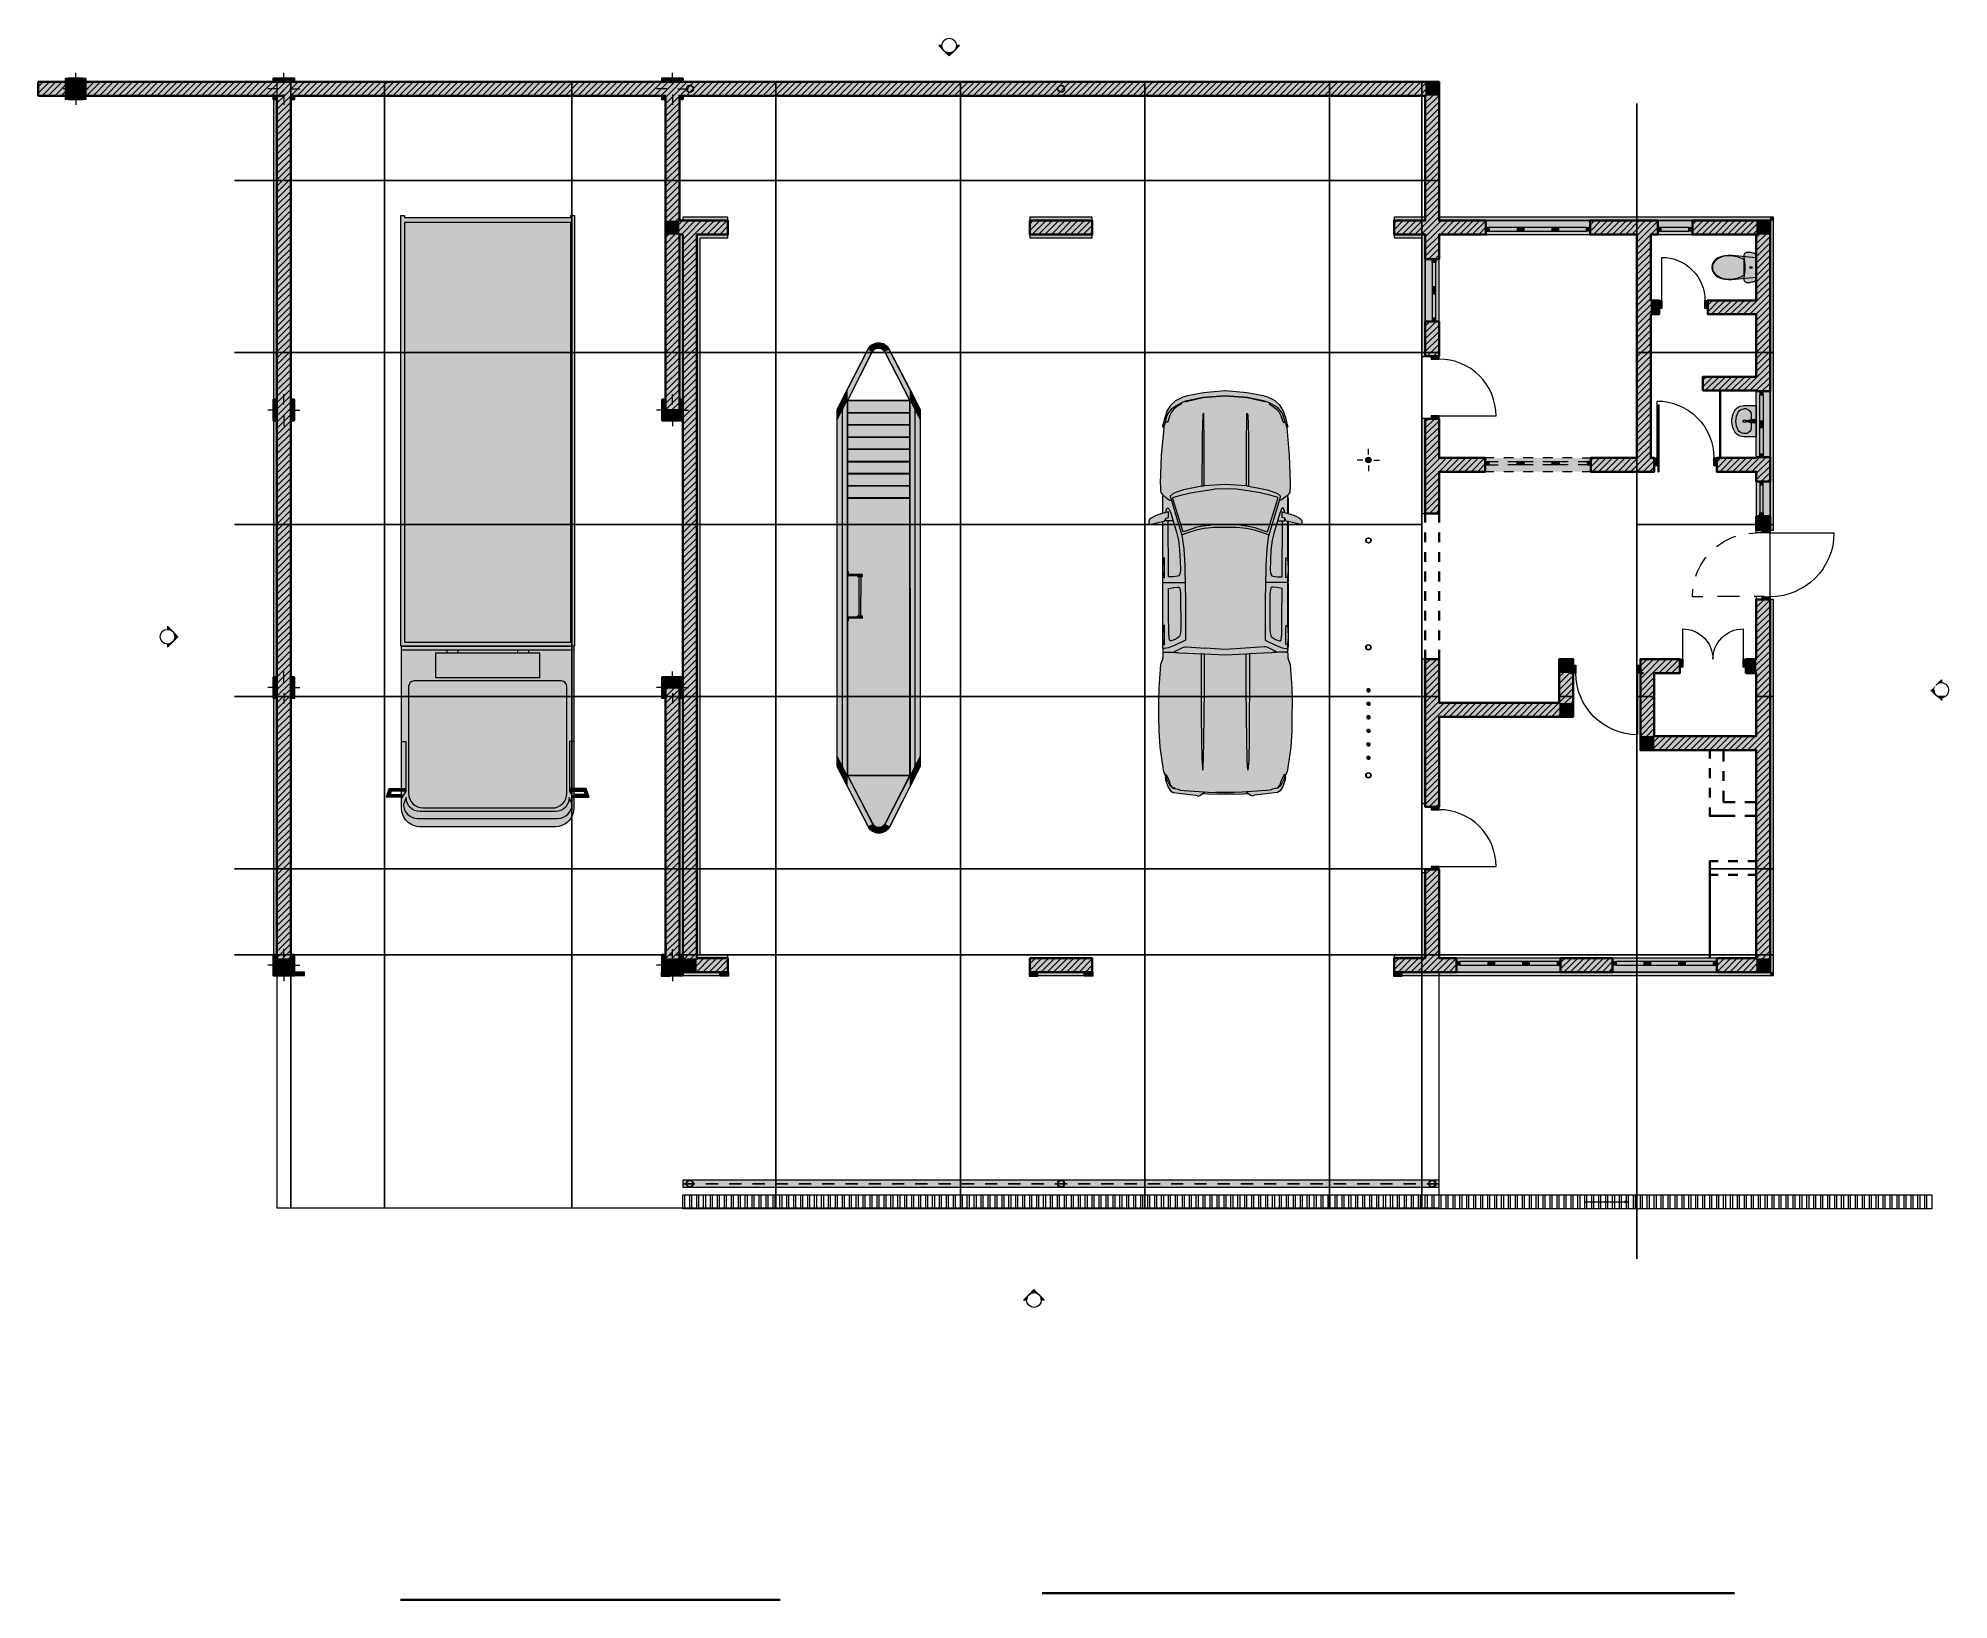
# Model space of a CAD drawing. Header units: inches. Extents: x 7565 to 90684, y 8795 to 31303.
# Drawn here: x 63150 to 90684, y 8795 to 31303 of the extents above; entities that cross this region are included whole.
import ezdxf

# ---------------------------------------------------------------- set-up
doc = ezdxf.new("R2010")
doc.units = ezdxf.units.IN
doc.header["$MEASUREMENT"] = 0
doc.layers.add('A-PlaceMent', color=50, linetype='Continuous')
doc.layers.add('PDF_Marker - Elevation', color=7, linetype='Continuous')
doc.layers.add('PDF_Interior$-$Furniture$', color=7, linetype='Continuous', true_color=0xaaaaaa)
doc.layers.add('PDF_Structural - Bearing', color=7, linetype='Continuous', true_color=0xfe847a)

msp = doc.modelspace()

# ---------------------------------------------------------------- hatches: boundary and pattern name
at = {"layer": 'PDF_Interior$-$Furniture$', "true_color": 0xffffff, "transparency": 33554559}
for points in [[(69628, 28718), (70828, 28718), (70828, 28748), (70878, 28748), (70878, 22538), (68378, 22538), (68378, 28748), (68428, 28748), (68428, 28718)], [(87457, 28168), (87407, 28155), (87360, 28136), (87323, 28111), (87294, 28078), (87276, 28039), (87270, 27998), (87276, 27957), (87294, 27919), (87323, 27886), (87360, 27860), (87407, 27841), (87457, 27829), (87508, 27823), (87560, 27825), (87910, 27857), (87910, 28139), (87560, 28172), (87508, 28173)], [(87910, 28185), (87895, 28192), (87880, 28198), (87864, 28204), (87848, 28208), (87831, 28212), (87815, 28214), (87798, 28215), (87782, 28216), (87770, 28215), (87759, 28211), (87749, 28205), (87741, 28197), (87735, 28187), (87731, 28176), (87729, 28164), (87730, 28153), (87737, 28115), (87742, 28076), (87745, 28037), (87746, 27998), (87745, 27960), (87742, 27921), (87737, 27882), (87730, 27844), (87729, 27832), (87731, 27821), (87735, 27810), (87741, 27800), (87749, 27792), (87759, 27786), (87770, 27782), (87782, 27781), (87798, 27781), (87815, 27783), (87831, 27785), (87848, 27789), (87864, 27793), (87880, 27798), (87895, 27805), (87910, 27812)], [(79351, 23134), (79351, 22737), (79351, 22537), (79351, 22525), (79355, 22520), (79358, 22520), (79358, 22508), (79358, 22484), (79360, 22470), (79366, 22459), (79374, 22455), (79361, 22448), (79359, 22443), (79358, 22433), (79358, 22406), (79357, 22373), (79349, 22338), (79325, 22274), (79299, 21938), (79295, 21753), (79297, 21523), (79301, 21318), (79316, 21082), (79356, 20793), (79362, 20753), (79372, 20725), (79386, 20691), (79399, 20658), (79389, 20654), (79394, 20624), (79396, 20614), (79431, 20518), (79466, 20455), (79505, 20430), (79835, 20391), (79850, 20387), (79857, 20382), (79869, 20380), (79891, 20389), (79926, 20414), (80003, 20409), (80258, 20400), (80258, 26220), (80097, 26207), (79946, 26191), (79813, 26168), (79714, 26146), (79644, 26128), (79538, 26075), (79468, 26008), (79422, 25935), (79386, 25831), (79355, 25711), (79354, 25708), (79358, 25702), (79364, 25698), (79372, 25697), (79370, 25690), (79365, 25636), (79335, 25289), (79321, 24887), (79323, 24839), (79326, 24780), (79329, 24762), (79342, 24736), (79356, 24720), (79358, 24704), (79358, 24679), (79355, 24679), (79351, 24674), (79351, 24661), (79351, 24452), (79336, 24448), (79287, 24431), (79234, 24408), (79189, 24384), (79166, 24364), (79156, 24344), (79154, 24299), (79155, 24293), (79160, 24293), (79167, 24295), (79351, 24337), (79351, 23784), (79351, 23479), (79351, 23468), (79355, 23463), (79358, 23463), (79358, 23454), (79355, 23454), (79351, 23450), (79351, 23438)], [(81165, 23134), (81165, 23438), (81165, 23450), (81161, 23454), (81158, 23454), (81158, 23463), (81161, 23463), (81165, 23468), (81165, 23479), (81165, 23784), (81165, 24337), (81348, 24295), (81356, 24293), (81360, 24293), (81362, 24299), (81360, 24344), (81350, 24364), (81327, 24384), (81282, 24408), (81229, 24431), (81180, 24448), (81165, 24452), (81165, 24661), (81165, 24674), (81161, 24679), (81158, 24679), (81158, 24704), (81160, 24720), (81174, 24736), (81186, 24762), (81190, 24780), (81193, 24839), (81194, 24887), (81180, 25289), (81151, 25636), (81146, 25690), (81144, 25697), (81152, 25698), (81158, 25702), (81162, 25708), (81161, 25711), (81130, 25831), (81094, 25935), (81048, 26008), (80978, 26075), (80872, 26128), (80802, 26146), (80703, 26168), (80570, 26191), (80419, 26207), (80258, 26220), (80258, 20400), (80513, 20409), (80590, 20414), (80625, 20389), (80647, 20380), (80659, 20382), (80665, 20387), (80681, 20391), (81011, 20430), (81050, 20455), (81085, 20518), (81120, 20614), (81122, 20624), (81127, 20654), (81117, 20658), (81130, 20691), (81144, 20725), (81154, 20753), (81160, 20793), (81200, 21082), (81215, 21318), (81219, 21523), (81220, 21753), (81217, 21938), (81191, 22274), (81167, 22338), (81158, 22373), (81158, 22406), (81158, 22433), (81157, 22443), (81155, 22448), (81142, 22455), (81150, 22459), (81156, 22470), (81158, 22484), (81158, 22508), (81158, 22520), (81161, 22520), (81165, 22525), (81165, 22537), (81165, 22737)], [(87910, 25558), (87732, 25558), (87706, 25560), (87680, 25566), (87657, 25577), (87635, 25591), (87617, 25609), (87602, 25629), (87579, 25678), (87565, 25730), (87560, 25783), (87565, 25836), (87579, 25888), (87602, 25937), (87617, 25957), (87635, 25974), (87657, 25989), (87680, 25999), (87706, 26006), (87732, 26008), (87910, 26008)], [(87873, 25758), (87831, 25762), (87822, 25765), (87769, 25772), (87762, 25775), (87759, 25783), (87762, 25790), (87769, 25794), (87822, 25801), (87831, 25804), (87873, 25808), (87891, 25801), (87898, 25783), (87891, 25765)], [(74815, 23558), (75031, 23558), (75031, 23571), (74828, 23571), (74828, 23609), (74815, 23609)], [(74814, 22908), (74826, 22908), (74826, 22946), (75030, 22945), (75030, 22958), (74814, 22958)], [(69628, 22538), (70868, 22538), (70868, 20198), (70864, 20153), (70852, 20109), (70833, 20068), (70807, 20031), (70775, 19999), (70738, 19973), (70697, 19954), (70653, 19942), (70608, 19938), (68648, 19938), (68602, 19942), (68559, 19954), (68518, 19973), (68480, 19999), (68448, 20031), (68422, 20068), (68403, 20109), (68392, 20153), (68388, 20198), (68388, 22538)], [(68448, 20488), (68448, 20448), (68237, 20448), (68223, 20403), (68388, 20403), (68388, 20363), (68168, 20363), (68208, 20488)], [(70808, 20488), (70808, 20448), (71019, 20448), (71033, 20403), (70868, 20403), (70868, 20363), (71088, 20363), (71048, 20488)]]:
    msp.add_hatch(color=7, dxfattribs=at).paths.add_polyline_path(points)
at = {"layer": 'PDF_Marker - Elevation', "transparency": 33554559}
for points in [[(76203, 31122), (76237, 31099), (76278, 31090), (76318, 31099), (76353, 31122), (76278, 31047)], [(65088, 22601), (65111, 22636), (65120, 22676), (65111, 22717), (65088, 22751), (65163, 22676)], [(90503, 21830), (90480, 21864), (90472, 21905), (90480, 21945), (90503, 21980), (90428, 21905)], [(77425, 13191), (77459, 13214), (77500, 13222), (77541, 13214), (77575, 13191), (77500, 13266)]]:
    msp.add_hatch(color=256, dxfattribs=at).paths.add_polyline_path(points)
at = {"layer": 'PDF_Structural - Bearing', "true_color": 0xffffff, "transparency": 33554559}
for points in [[(66840, 30723), (66840, 30673), (66690, 30673), (66546, 30673), (66540, 30673), (66540, 30723)], [(72440, 30723), (72440, 30673), (72290, 30673), (72140, 30673), (72140, 30723)], [(66540, 30473), (66540, 30473), (66540, 30423), (66590, 30423), (66590, 26093), (66540, 26093), (66540, 25793), (66590, 25793), (66590, 22093), (66540, 22093), (66540, 21793), (66590, 21793), (66590, 18093), (66540, 18093), (66540, 17843), (66540, 17843)], [(66546, 30473), (66590, 30473), (66590, 30423), (66540, 30423), (66540, 30473)], [(75416, 26815), (75349, 26781), (75327, 26809), (75296, 26828), (75260, 26835), (75224, 26828), (75193, 26809), (75171, 26780), (75104, 26814), (75132, 26854), (75169, 26884), (75213, 26903), (75260, 26910), (75307, 26903), (75351, 26884), (75388, 26854)], [(75416, 26815), (75349, 26781), (75327, 26809), (75296, 26828), (75260, 26835), (75224, 26828), (75193, 26809), (75171, 26780), (75104, 26814), (75132, 26854), (75169, 26884), (75213, 26903), (75260, 26910), (75307, 26903), (75351, 26884), (75388, 26854)], [(72140, 26093), (72190, 26093), (72190, 25943), (72390, 25943), (72390, 26093), (72440, 26093), (72440, 25793), (72140, 25793)], [(72140, 22093), (72440, 22093), (72440, 21793), (72390, 21793), (72390, 21943), (72190, 21943), (72190, 21793), (72140, 21793)], [(74819, 20678), (74819, 20679), (75716, 20679), (75716, 20678), (75346, 19965), (75319, 19939), (75284, 19925), (75246, 19925), (75211, 19939), (75183, 19965)], [(75109, 19943), (75176, 19977), (75198, 19948), (75229, 19929), (75265, 19923), (75301, 19929), (75332, 19948), (75354, 19977), (75421, 19943), (75393, 19904), (75356, 19873), (75312, 19854), (75265, 19848), (75218, 19854), (75174, 19873), (75137, 19903)], [(75109, 19943), (75176, 19977), (75198, 19948), (75229, 19929), (75265, 19923), (75301, 19929), (75332, 19948), (75354, 19977), (75421, 19943), (75393, 19904), (75356, 19873), (75312, 19854), (75265, 19848), (75218, 19854), (75174, 19873), (75137, 19903)], [(66540, 18093), (66590, 18093), (66590, 18043), (66590, 17843), (66790, 17843), (66840, 17843), (66840, 17793), (66540, 17793)]]:
    msp.add_hatch(color=7, dxfattribs=at).paths.add_polyline_path(points)

# ---------------------------------------------------------------- linework, layer by layer
at = {"layer": 'A-PlaceMent'}
for p, q in [((66790, 14443), (66790, 30723)), ((68140, 14443), (68140, 30673)), ((70840, 14443), (70840, 30673)), ((73780, 14431), (73780, 30673)), ((76440, 14431), (76440, 30673)), ((79100, 14431), (79100, 30673)), ((81760, 14431), (81760, 30673)), ((83090, 14431), (83090, 30673)), ((86190, 30363), (86190, 13710)), ((83340, 29253), (65978, 29253)), ((83340, 26773), (65978, 26773)), ((88160, 26773), (86190, 26773)), ((83090, 24293), (65978, 24293)), ((88160, 24293), (86190, 24293)), ((83340, 21813), (65978, 21813)), ((85270, 21813), (85070, 21813)), ((86440, 21813), (86190, 21813)), ((88160, 21813), (87910, 21813)), ((90632, 21813), (90525, 21813)), ((83340, 19333), (65978, 19333)), ((88160, 19333), (87240, 19333)), ((72195, 18414), (72190, 18868)), ((72198, 18141), (72196, 18323)), ((72452, 18211), (72440, 18383)), ((72199, 18093), (65978, 18093)), ((72290, 18093), (72243, 18093)), ((72390, 18093), (72335, 18093)), ((88160, 18093), (72440, 18093)), ((72472, 17943), (72471, 17954))]:
    msp.add_line(p, q, dxfattribs=at)
at = {"layer": 'PDF_Interior$-$Furniture$', "color": 136, "lineweight": 18, "true_color": 0x008080}
for points in [[(72542, 30523), (72567, 30530), (72585, 30548), (72592, 30573), (72585, 30598), (72567, 30617), (72542, 30623), (72517, 30617), (72498, 30598), (72492, 30573), (72498, 30548), (72517, 30530)], [(72542, 30527), (72518, 30533), (72501, 30550), (72495, 30573), (72501, 30597), (72518, 30614), (72542, 30620), (72565, 30614), (72582, 30597), (72588, 30573), (72582, 30550), (72565, 30533)], [(77892, 30523), (77917, 30530), (77935, 30548), (77942, 30573), (77935, 30598), (77917, 30617), (77892, 30623), (77867, 30617), (77848, 30598), (77842, 30573), (77848, 30548), (77867, 30530)], [(77892, 30527), (77868, 30533), (77851, 30550), (77845, 30573), (77851, 30597), (77868, 30614), (77892, 30620), (77915, 30614), (77932, 30597), (77938, 30573), (77932, 30550), (77915, 30533)], [(83242, 30523), (83267, 30530), (83285, 30548), (83292, 30573), (83285, 30598), (83267, 30617), (83242, 30623), (83217, 30617), (83198, 30598), (83192, 30573), (83198, 30548), (83217, 30530)], [(83242, 30527), (83218, 30533), (83201, 30550), (83195, 30573), (83201, 30597), (83218, 30614), (83242, 30620), (83265, 30614), (83282, 30597), (83288, 30573), (83282, 30550), (83265, 30533)], [(82321, 25261), (82343, 25254), (82357, 25236), (82357, 25212), (82343, 25194), (82321, 25186), (82299, 25194), (82285, 25212), (82285, 25236), (82299, 25254)], [(82321, 25258), (82301, 25252), (82288, 25235), (82288, 25213), (82301, 25196), (82321, 25190), (82341, 25196), (82354, 25213), (82354, 25235), (82341, 25252)], [(82321, 24101), (82343, 24094), (82357, 24076), (82357, 24052), (82343, 24034), (82321, 24026), (82299, 24034), (82285, 24052), (82285, 24076), (82299, 24094)], [(82321, 24098), (82301, 24092), (82288, 24075), (82288, 24053), (82301, 24036), (82321, 24030), (82341, 24036), (82354, 24053), (82354, 24075), (82341, 24092)], [(82321, 22561), (82343, 22554), (82357, 22536), (82357, 22512), (82343, 22494), (82321, 22486), (82299, 22494), (82285, 22512), (82285, 22536), (82299, 22554)], [(82321, 22558), (82301, 22552), (82288, 22535), (82288, 22513), (82301, 22496), (82321, 22490), (82341, 22496), (82354, 22513), (82354, 22535), (82341, 22552)], [(82321, 20716), (82343, 20709), (82357, 20691), (82357, 20667), (82343, 20649), (82321, 20641), (82299, 20649), (82285, 20667), (82285, 20691), (82299, 20709)], [(82321, 20713), (82301, 20707), (82288, 20690), (82288, 20668), (82301, 20651), (82321, 20645), (82341, 20651), (82354, 20668), (82354, 20690), (82341, 20707)], [(72439, 14841), (72439, 14839), (72439, 14835), (72439, 14828), (72439, 14753), (72439, 14747), (72439, 14743), (72439, 14741), (83339, 14741), (83339, 14743), (83339, 14747), (83339, 14753), (83339, 14828), (83339, 14835), (83339, 14839), (83339, 14841)], [(72541, 14843), (72566, 14837), (72584, 14818), (72591, 14793), (72584, 14768), (72566, 14750), (72541, 14743), (72516, 14750), (72498, 14768), (72491, 14793), (72498, 14818), (72516, 14837)], [(72541, 14840), (72518, 14834), (72500, 14817), (72494, 14793), (72500, 14770), (72518, 14753), (72541, 14747), (72564, 14753), (72581, 14770), (72588, 14793), (72581, 14817), (72564, 14834)], [(77891, 14843), (77916, 14837), (77934, 14818), (77941, 14793), (77934, 14768), (77916, 14750), (77891, 14743), (77866, 14750), (77848, 14768), (77841, 14793), (77848, 14818), (77866, 14837)], [(77891, 14840), (77868, 14834), (77850, 14817), (77844, 14793), (77850, 14770), (77868, 14753), (77891, 14747), (77914, 14753), (77931, 14770), (77938, 14793), (77931, 14817), (77914, 14834)], [(83241, 14843), (83266, 14837), (83284, 14818), (83291, 14793), (83284, 14768), (83266, 14750), (83241, 14743), (83216, 14750), (83198, 14768), (83191, 14793), (83198, 14818), (83216, 14837)], [(83241, 14840), (83218, 14834), (83200, 14817), (83194, 14793), (83200, 14770), (83218, 14753), (83241, 14747), (83264, 14753), (83281, 14770), (83288, 14793), (83281, 14817), (83264, 14834)]]:
    msp.add_lwpolyline(points, close=True, dxfattribs=at)
at = {"layer": 'PDF_Interior$-$Furniture$', "color": 161, "lineweight": 25, "true_color": 0x40a5ff}
for points in [[(72513, 30573), (72513, 30573)], [(77863, 30573), (77863, 30573)], [(83213, 30573), (83213, 30573)], [(82305, 25224), (82305, 25224)], [(82305, 24064), (82305, 24064)], [(82305, 22524), (82305, 22524)], [(82305, 20679), (82305, 20679)], [(72615, 14791), (72439, 14791)], [(72512, 14793), (72512, 14793)], [(72685, 14791), (72685, 14791)], [(72950, 14791), (72774, 14791)], [(73021, 14791), (73021, 14791)], [(73285, 14791), (73109, 14791)], [(73356, 14791), (73356, 14791)], [(73620, 14791), (73444, 14791)], [(73691, 14791), (73691, 14791)], [(73955, 14791), (73779, 14791)], [(74026, 14791), (74026, 14791)], [(74291, 14791), (74114, 14791)], [(74361, 14791), (74361, 14791)], [(74626, 14791), (74449, 14791)], [(74696, 14791), (74696, 14791)], [(74961, 14791), (74784, 14791)], [(75031, 14791), (75031, 14791)], [(75296, 14791), (75120, 14791)], [(75367, 14791), (75367, 14791)], [(75631, 14791), (75455, 14791)], [(75702, 14791), (75702, 14791)], [(75966, 14791), (75790, 14791)], [(76037, 14791), (76037, 14791)], [(76301, 14791), (76125, 14791)], [(76372, 14791), (76372, 14791)], [(76637, 14791), (76460, 14791)], [(76707, 14791), (76707, 14791)], [(76972, 14791), (76795, 14791)], [(77042, 14791), (77042, 14791)], [(77307, 14791), (77130, 14791)], [(77377, 14791), (77377, 14791)], [(77642, 14791), (77466, 14791)], [(77713, 14791), (77713, 14791)], [(77977, 14791), (77801, 14791)], [(77862, 14793), (77862, 14793)], [(78048, 14791), (78048, 14791)], [(78312, 14791), (78136, 14791)], [(78383, 14791), (78383, 14791)], [(78647, 14791), (78471, 14791)], [(78718, 14791), (78718, 14791)], [(78983, 14791), (78806, 14791)], [(79053, 14791), (79053, 14791)], [(79318, 14791), (79141, 14791)], [(79388, 14791), (79388, 14791)], [(79653, 14791), (79476, 14791)], [(79723, 14791), (79723, 14791)], [(79988, 14791), (79812, 14791)], [(80058, 14791), (80058, 14791)], [(80323, 14791), (80147, 14791)], [(80394, 14791), (80394, 14791)], [(80658, 14791), (80482, 14791)], [(80729, 14791), (80729, 14791)], [(80993, 14791), (80817, 14791)], [(81064, 14791), (81064, 14791)], [(81328, 14791), (81152, 14791)], [(81399, 14791), (81399, 14791)], [(81664, 14791), (81487, 14791)], [(81734, 14791), (81734, 14791)], [(81999, 14791), (81822, 14791)], [(82069, 14791), (82069, 14791)], [(82334, 14791), (82158, 14791)], [(82404, 14791), (82404, 14791)], [(82669, 14791), (82493, 14791)], [(82740, 14791), (82740, 14791)], [(83004, 14791), (82828, 14791)], [(83075, 14791), (83075, 14791)], [(83339, 14791), (83163, 14791)], [(83212, 14793), (83212, 14793)]]:
    msp.add_lwpolyline(points, dxfattribs=at)
at = {"layer": 'PDF_Interior$-$Furniture$', "lineweight": 18}
for points in [[(69628, 28718), (70828, 28718), (70828, 28748), (70878, 28748), (70878, 22538), (68378, 22538), (68378, 28748), (68428, 28748), (68428, 28718)], [(68428, 28648), (68428, 22598), (70828, 22598), (70828, 28648)], [(79544, 26006), (79631, 26050), (79623, 26035), (79622, 26029), (79566, 25994), (79547, 25979), (79518, 25956), (79482, 25913), (79457, 25867), (79443, 25822), (79433, 25786), (79424, 25772), (79412, 25765), (79394, 25768), (79422, 25868), (79443, 25906), (79498, 25970)], [(80564, 25285), (80564, 25570), (80567, 25734), (80568, 25871), (80574, 25899), (80581, 25869), (80586, 25731), (80591, 25566), (80593, 25281), (80593, 25031), (80593, 24845), (80579, 24847), (80565, 24849), (80565, 25035)], [(80972, 26006), (80884, 26050), (80893, 26035), (80894, 26029), (80949, 25994), (80969, 25979), (80998, 25956), (81034, 25913), (81059, 25867), (81073, 25822), (81083, 25786), (81092, 25772), (81104, 25765), (81122, 25768), (81094, 25868), (81073, 25906), (81018, 25970)], [(79386, 24353), (79399, 24387), (79437, 24393), (79439, 24477), (79385, 24462), (79372, 24458), (79351, 24452), (79336, 24448), (79287, 24431), (79234, 24408), (79189, 24384), (79166, 24364), (79156, 24344), (79154, 24299), (79155, 24293), (79160, 24293), (79167, 24295), (79351, 24337), (79383, 24344)], [(81130, 24353), (81116, 24387), (81078, 24393), (81077, 24477), (81130, 24462), (81144, 24458), (81165, 24452), (81180, 24448), (81229, 24431), (81282, 24408), (81327, 24384), (81350, 24364), (81360, 24344), (81362, 24299), (81360, 24293), (81356, 24293), (81348, 24295), (81165, 24337), (81133, 24344)], [(79366, 23802), (79362, 23793), (79359, 23780), (79356, 23758), (79353, 23636), (79356, 23574), (79359, 23551), (79363, 23539), (79364, 23537), (79367, 23534), (79384, 23527), (79384, 23812), (79369, 23806), (79367, 23803)], [(81150, 23802), (81154, 23793), (81157, 23780), (81160, 23758), (81163, 23636), (81160, 23574), (81157, 23551), (81152, 23539), (81152, 23537), (81149, 23534), (81132, 23527), (81132, 23812), (81147, 23806), (81149, 23803)], [(79452, 22635), (79447, 22659), (79444, 22721), (79441, 23012), (79440, 23312), (79440, 23373), (79515, 23387), (79575, 23392), (79589, 23388), (79599, 23377), (79608, 23356), (79614, 23295), (79616, 22791), (79611, 22730), (79603, 22695), (79592, 22675), (79534, 22637), (79477, 22618), (79468, 22618), (79457, 22623)], [(81064, 22635), (81069, 22659), (81072, 22721), (81075, 23012), (81076, 23312), (81076, 23373), (81000, 23387), (80941, 23392), (80927, 23388), (80916, 23377), (80908, 23356), (80902, 23295), (80899, 22791), (80905, 22730), (80913, 22695), (80924, 22675), (80982, 22637), (81039, 22618), (81048, 22618), (81059, 22623)], [(79384, 22602), (79384, 22792), (79383, 22844), (79367, 22838), (79362, 22825), (79359, 22812), (79356, 22789), (79353, 22668), (79356, 22606), (79359, 22583), (79363, 22571), (79364, 22569), (79367, 22566), (79380, 22560), (79380, 22561), (79382, 22565), (79383, 22579)], [(81132, 22602), (81132, 22792), (81133, 22844), (81148, 22838), (81154, 22825), (81157, 22812), (81160, 22789), (81163, 22668), (81160, 22606), (81157, 22583), (81152, 22571), (81152, 22569), (81149, 22566), (81136, 22560), (81135, 22561), (81134, 22565), (81132, 22579)], [(69628, 22538), (70868, 22538), (70868, 20198), (70864, 20153), (70852, 20109), (70833, 20068), (70807, 20031), (70775, 19999), (70738, 19973), (70697, 19954), (70653, 19942), (70608, 19938), (68648, 19938), (68602, 19942), (68559, 19954), (68518, 19973), (68480, 19999), (68448, 20031), (68422, 20068), (68403, 20109), (68392, 20153), (68388, 20198), (68388, 22538)], [(68878, 22438), (68878, 22088), (70378, 22088), (70378, 22438)], [(68448, 20488), (68448, 20448), (68237, 20448), (68223, 20403), (68388, 20403), (68388, 20363), (68168, 20363), (68208, 20488)], [(70808, 20448), (71019, 20448), (71033, 20403), (70868, 20403), (70868, 20363), (71088, 20363), (71048, 20488), (70808, 20488)], [(80130, 20432), (80130, 20441), (80258, 20436), (80386, 20441), (80386, 20432), (80372, 20426), (80258, 20421), (80144, 20426)]]:
    msp.add_lwpolyline(points, close=True, dxfattribs=at)
at = {"layer": 'PDF_Interior$-$Furniture$', "color": 5, "lineweight": 35}
msp.add_lwpolyline([(72640, 28473), (72640, 18043)], dxfattribs=at)
at = {"layer": 'PDF_Interior$-$Furniture$', "color": 39, "lineweight": 13, "true_color": 0x573938}
for points in [[(87407, 28155), (87360, 28136), (87323, 28111), (87294, 28078), (87276, 28039), (87270, 27998), (87276, 27957), (87294, 27919), (87323, 27886), (87360, 27860), (87407, 27841), (87457, 27829), (87508, 27823), (87560, 27825), (87910, 27857), (87910, 28139), (87560, 28172), (87508, 28173), (87457, 28168)], [(87895, 28192), (87880, 28198), (87864, 28204), (87848, 28208), (87831, 28212), (87815, 28214), (87798, 28215), (87782, 28216), (87770, 28215), (87759, 28211), (87749, 28205), (87741, 28197), (87735, 28187), (87731, 28176), (87729, 28164), (87730, 28153), (87737, 28115), (87742, 28076), (87745, 28037), (87746, 27998), (87745, 27960), (87742, 27921), (87737, 27882), (87730, 27844), (87729, 27832), (87731, 27821), (87735, 27810), (87741, 27800), (87749, 27792), (87759, 27786), (87770, 27782), (87782, 27781), (87798, 27781), (87815, 27783), (87831, 27785), (87848, 27789), (87864, 27793), (87880, 27798), (87895, 27805), (87910, 27812), (87910, 28185)], [(87910, 25558), (87732, 25558), (87706, 25560), (87680, 25566), (87657, 25577), (87635, 25591), (87617, 25609), (87602, 25629), (87579, 25678), (87565, 25730), (87560, 25783), (87565, 25836), (87579, 25888), (87602, 25937), (87617, 25957), (87635, 25974), (87657, 25989), (87680, 25999), (87706, 26006), (87732, 26008), (87910, 26008)], [(75031, 23558), (75031, 23571), (74828, 23571), (74828, 23609), (74815, 23609), (74815, 23558)], [(74955, 23545), (75031, 23545), (75031, 23558), (74955, 23558)], [(75007, 22971), (75008, 23545), (74978, 23545), (74977, 22971)], [(74826, 22908), (74826, 22946), (75030, 22945), (75030, 22958), (74814, 22958), (74814, 22908)], [(75030, 22971), (74953, 22971), (74953, 22958), (75030, 22958)]]:
    msp.add_lwpolyline(points, close=True, dxfattribs=at)
for points in [[(87498, 27831, 0.015709), (87512, 27831, 0.007458), (87522, 27831, 0.133154), (87737, 27889), (87737, 27998), (87737, 28107, 0.133161), (87522, 28166, 0.007485), (87512, 28165, 0.013107), (87498, 28166, 0.214309), (87306, 28079, 0.158151), (87279, 27998, 0.158241), (87306, 27917, 0.214471)], [(87898, 25783, 0.414002), (87873, 25808), (87831, 25804, 0.117319), (87822, 25801, 0.25475), (87812, 25783, 0.254187), (87822, 25765, 0.121006), (87831, 25762), (87873, 25758, 0.414746)], [(87820, 25783, 0.414951), (87834, 25769), (87848, 25769), (87848, 25796), (87834, 25796, 0.413583)]]:
    msp.add_lwpolyline(points, format="xyb", close=True, dxfattribs=at)
for points in [[(87512, 28165), (87512, 28165)], [(87279, 27998), (87279, 27998)], [(87306, 28079), (87306, 28079)], [(87306, 27917), (87306, 27917)], [(87512, 27831), (87512, 27831)], [(87737, 27889), (87737, 27889)], [(87768, 25959), (87732, 25959)], [(87769, 25794), (87822, 25801)], [(87822, 25765), (87769, 25772)], [(87838, 25872), (87838, 25694)], [(87768, 25607), (87732, 25607)]]:
    msp.add_lwpolyline(points, dxfattribs=at)
at = {"layer": 'PDF_Interior$-$Furniture$', "color": 7, "lineweight": 13}
for points in [[(74811, 26078), (75171, 26780), (75193, 26809), (75224, 26828), (75260, 26835), (75296, 26828), (75327, 26809), (75349, 26781), (75711, 26079)], [(75711, 26078), (74811, 26078), (74814, 20678), (75712, 20678)], [(75711, 25903), (74811, 25903)], [(75712, 26079), (75714, 20679)], [(75711, 25728), (74811, 25728)], [(75712, 25553), (74812, 25553)], [(75712, 25378), (74812, 25378)], [(75712, 25203), (74812, 25203)], [(75712, 25028), (74812, 25028)], [(75712, 24853), (74812, 24853)], [(75712, 24678), (74812, 24678)], [(72440, 14631), (90440, 14631), (90440, 14431), (72440, 14431)], [(85442, 14531), (86023, 14531)]]:
    msp.add_lwpolyline(points, dxfattribs=at)
at = {"layer": 'PDF_Interior$-$Furniture$', "lineweight": 18}
for points in [[(81122, 25768), (81144, 25697), (81152, 25698), (81158, 25702), (81162, 25708), (81161, 25711), (81130, 25831), (81094, 25935), (81048, 26008), (80978, 26075), (80872, 26128), (80802, 26146), (80703, 26168), (80570, 26191), (80419, 26207), (80258, 26220), (80097, 26207), (79946, 26191), (79813, 26168), (79714, 26146), (79644, 26128), (79538, 26075), (79468, 26008), (79422, 25935), (79386, 25831), (79355, 25711), (79354, 25708), (79358, 25702), (79364, 25698), (79372, 25697), (79394, 25768)], [(79631, 26050), (79676, 26073), (79710, 26080), (79936, 26128), (80258, 26154), (80579, 26128), (80806, 26080), (80839, 26073), (80884, 26050)], [(80839, 26073), (80832, 26063), (80829, 26063), (80822, 26064), (80579, 26117), (80258, 26143), (79936, 26117), (79694, 26064), (79687, 26063), (79684, 26063), (79676, 26073)], [(79951, 24849), (79951, 25035), (79951, 25285), (79952, 25570), (79949, 25734), (79948, 25871), (79942, 25899), (79934, 25869), (79930, 25731), (79925, 25566), (79923, 25281), (79922, 25031), (79922, 24845)], [(79372, 25697), (79370, 25690), (79365, 25636), (79335, 25289), (79321, 24887), (79323, 24839), (79326, 24780), (79329, 24762), (79342, 24736), (79356, 24720), (79358, 24704), (79361, 24710), (79370, 24708), (79381, 24700), (79395, 24689), (79410, 24676), (79439, 24656), (79459, 24644), (79479, 24641)], [(81144, 25697), (81146, 25690), (81151, 25636), (81180, 25289), (81194, 24887), (81193, 24839), (81190, 24780), (81186, 24762), (81174, 24736), (81160, 24720), (81158, 24704), (81155, 24710), (81146, 24708), (81134, 24700), (81121, 24689), (81106, 24676), (81077, 24656), (81057, 24644), (81037, 24641)], [(80565, 24849), (80258, 24871), (79951, 24849), (79937, 24847), (79922, 24845), (79776, 24819), (79654, 24792), (79554, 24762), (79506, 24741), (79461, 24700), (79630, 24138), (79638, 24107), (79659, 23944), (79670, 23784), (79673, 23705), (79676, 23626), (79680, 23457), (79683, 23167), (79684, 23024), (79684, 22780), (79684, 22627), (79535, 22555), (79439, 22514), (79388, 22507), (79366, 22505), (79358, 22508), (79358, 22520)], [(79951, 24276), (79951, 24276), (79833, 24252), (79740, 24219), (79668, 24191), (79653, 24190), (79644, 24201), (79500, 24665), (79502, 24679), (79515, 24688), (79617, 24718), (79757, 24750), (79932, 24781), (80097, 24801)], [(80565, 24276), (80565, 24276), (80683, 24252), (80776, 24219), (80847, 24191), (80863, 24190), (80872, 24201), (81015, 24665), (81014, 24679), (81001, 24688), (80899, 24718), (80759, 24750), (80584, 24781), (80419, 24801), (80258, 24807), (80097, 24801), (80097, 24801)], [(80419, 24801), (80419, 24801)], [(80593, 24845), (80739, 24819), (80862, 24792), (80962, 24762), (81010, 24741), (81054, 24700), (80886, 24138), (80878, 24107), (80857, 23944), (80846, 23784), (80843, 23705), (80840, 23626), (80835, 23457), (80833, 23167), (80832, 23024), (80832, 22780), (80832, 22627), (80981, 22555), (81077, 22514), (81128, 22507), (81150, 22505), (81158, 22508), (81158, 22520)], [(79358, 24679), (79355, 24679), (79351, 24674), (79351, 24661), (79351, 24452)], [(79358, 24455), (79358, 24613), (79358, 24679), (79358, 24704)], [(79403, 24466), (79404, 24489), (79417, 24523), (79432, 24533), (79446, 24518), (79458, 24491), (79471, 24457), (79555, 24182), (79583, 24067), (79600, 23926), (79609, 23770), (79611, 23636), (79606, 23595), (79598, 23570), (79588, 23556), (79569, 23547), (79507, 23539), (79453, 23537), (79439, 23539), (79439, 23577), (79436, 24347)], [(79617, 24718), (79757, 24750)], [(79932, 24781), (79932, 24781)], [(80584, 24781), (80584, 24781)], [(80899, 24718), (80759, 24750)], [(81113, 24466), (81111, 24489), (81099, 24523), (81084, 24533), (81070, 24518), (81058, 24491), (81045, 24457), (80961, 24182), (80933, 24067), (80916, 23926), (80907, 23770), (80905, 23636), (80910, 23595), (80918, 23570), (80927, 23556), (80946, 23547), (81009, 23539), (81063, 23537), (81077, 23539), (81077, 23577), (81080, 24347)], [(81158, 24455), (81158, 24613), (81158, 24679), (81158, 24704)], [(81158, 24679), (81161, 24679), (81165, 24674), (81165, 24661), (81165, 24452)], [(79351, 24337), (79351, 23784), (79351, 23479), (79351, 23468), (79355, 23463), (79358, 23463), (79358, 23560)], [(79358, 23771), (79358, 23781), (79358, 24209), (79358, 24339)], [(79504, 24347), (79493, 24347), (79456, 24347), (79454, 24347), (79439, 24347), (79439, 24347), (79417, 24347), (79400, 24347), (79400, 24387)], [(80886, 24138), (80859, 24150), (80840, 24157), (80769, 24183), (80679, 24213), (80564, 24234), (80419, 24250), (80258, 24252), (80097, 24250), (79952, 24234), (79837, 24213), (79747, 24183), (79676, 24157), (79657, 24150), (79630, 24138)], [(79951, 24276), (80097, 24293)], [(80419, 24293), (80258, 24297), (80097, 24293), (80097, 24293)], [(80419, 24293), (80419, 24293), (80565, 24276)], [(81012, 24347), (81022, 24347), (81059, 24347), (81062, 24347), (81076, 24347), (81077, 24347), (81099, 24347), (81116, 24347), (81116, 24387)], [(81158, 23771), (81158, 23781), (81158, 24209), (81158, 24339)], [(81165, 24337), (81165, 23784), (81165, 23479), (81165, 23468), (81161, 23463), (81158, 23463), (81158, 23560)], [(79358, 23454), (79355, 23454), (79351, 23450), (79351, 23438), (79351, 23134), (79351, 22737), (79351, 22537), (79351, 22525), (79355, 22520), (79358, 22520), (79358, 22592)], [(79358, 22803), (79358, 23013), (79358, 23375), (79358, 23454), (79358, 23463)], [(79358, 23457), (79680, 23457)], [(81158, 23457), (80835, 23457)], [(81158, 22803), (81158, 23013), (81158, 23375), (81158, 23454), (81158, 23463)], [(81158, 23454), (81161, 23454), (81165, 23450), (81165, 23438), (81165, 23134), (81165, 22737), (81165, 22537), (81165, 22525), (81161, 22520), (81158, 22520), (81158, 22592)], [(68388, 22488), (70868, 22488)], [(69038, 22488), (69038, 22438)], [(69198, 22488), (69198, 22438)], [(70058, 22488), (70058, 22438)], [(70218, 22488), (70218, 22438)], [(79374, 22455), (79361, 22448), (79359, 22443), (79358, 22433), (79358, 22406), (79357, 22373), (79349, 22338), (79325, 22274), (79299, 21938), (79295, 21753), (79297, 21523), (79301, 21318), (79316, 21082), (79356, 20793), (79362, 20753), (79372, 20725), (79386, 20691), (79399, 20658), (79412, 20627), (79459, 20532), (79502, 20493), (79526, 20488), (79536, 20487), (79534, 20489), (79533, 20492), (79524, 20494), (79503, 20498), (79468, 20539), (79453, 20593), (79415, 20674), (79403, 20689), (79393, 20692), (79386, 20691)], [(79358, 22508), (79358, 22484), (79360, 22470), (79366, 22459), (79374, 22455), (79444, 22453), (79488, 22452), (79529, 22449), (79546, 22448), (79554, 22448), (79574, 22447), (79593, 22446), (79706, 22440), (79911, 22429), (79910, 21938), (79912, 21523), (79915, 21205), (79919, 20898), (79933, 20755), (79945, 20898), (79949, 21205), (79953, 21523), (79957, 21938), (79958, 22427)], [(79499, 22451), (79655, 22526), (79675, 22532), (79695, 22532), (79765, 22525), (79966, 22510)], [(81158, 22508), (81158, 22484), (81156, 22470), (81150, 22459), (81142, 22455), (81071, 22453), (81028, 22452), (80987, 22449), (80970, 22448), (80962, 22448), (80942, 22447), (80923, 22446), (80810, 22440), (80605, 22429), (80606, 21938), (80604, 21523), (80601, 21205), (80597, 20898), (80583, 20755), (80571, 20898), (80566, 21205), (80563, 21523), (80559, 21938), (80558, 22427), (80258, 22412), (79958, 22427), (79911, 22429)], [(80550, 22510), (80258, 22494), (79966, 22510)], [(81017, 22451), (80861, 22526), (80841, 22532), (80820, 22532), (80751, 22525), (80549, 22510)], [(80605, 22429), (80558, 22427)], [(81142, 22455), (81155, 22448), (81157, 22443), (81158, 22433), (81158, 22406), (81158, 22373), (81167, 22338), (81191, 22274), (81217, 21938), (81220, 21753), (81219, 21523), (81215, 21318), (81200, 21082), (81160, 20793), (81154, 20753), (81144, 20725), (81130, 20691), (81117, 20658), (81104, 20627), (81057, 20532), (81014, 20493), (80990, 20488), (80980, 20487), (80982, 20489), (80982, 20492), (80992, 20494), (81013, 20498), (81048, 20539), (81063, 20593), (81101, 20674), (81112, 20689), (81122, 20692), (81130, 20691)], [(68388, 21168), (68448, 21168), (68448, 20448), (68388, 20348)], [(70868, 21168), (70808, 21168), (70808, 20448), (70868, 20348)], [(79399, 20658), (79389, 20654), (79394, 20624), (79396, 20614), (79431, 20518), (79466, 20455), (79505, 20430), (79835, 20391), (79850, 20387), (79857, 20382), (79869, 20380), (79891, 20389), (79926, 20414), (79962, 20441)], [(81117, 20658), (81127, 20654), (81122, 20624), (81120, 20614), (81085, 20518), (81050, 20455), (81011, 20430), (80681, 20391), (80665, 20387), (80659, 20382), (80647, 20380), (80625, 20389), (80590, 20414), (80554, 20441)], [(79533, 20493), (79533, 20492), (79533, 20492)], [(79536, 20487), (79577, 20481), (79588, 20473), (79599, 20468), (79615, 20465), (79663, 20461), (80017, 20438), (80130, 20433)], [(80590, 20414), (80513, 20409), (80258, 20400), (80003, 20409), (79926, 20414)], [(80980, 20487), (80939, 20481), (80927, 20473), (80917, 20468), (80901, 20465), (80853, 20461), (80499, 20438), (80386, 20433)], [(80983, 20493), (80982, 20492), (80983, 20492)]]:
    msp.add_lwpolyline(points, dxfattribs=at)
at = {"layer": 'PDF_Interior$-$Furniture$', "color": 7, "lineweight": 35}
for points in [[(87390, 25253), (87390, 26223)], [(86500, 26023), (86500, 25053), (86500, 25253)], [(83340, 24321), (83340, 24453), (83140, 24453), (83140, 24321)], [(83140, 24180), (83140, 24038)], [(83340, 24038), (83340, 24180)], [(83140, 23897), (83140, 23756)], [(83340, 23756), (83340, 23897)], [(83140, 23615), (83140, 23474)], [(83340, 23474), (83340, 23615)], [(83140, 23333), (83140, 23192)], [(83340, 23192), (83340, 23333)], [(83140, 23051), (83140, 22910)], [(83340, 22910), (83340, 23051)], [(83140, 22768), (83140, 22627)], [(83340, 22627), (83340, 22768)], [(83140, 22486), (83140, 22353), (83340, 22353), (83340, 22486)], [(87240, 19243), (87240, 18043)], [(77620, 8892), (87597, 8892)], [(68373, 8795), (73842, 8795)]]:
    msp.add_lwpolyline(points, dxfattribs=at)
at = {"layer": 'PDF_Interior$-$Furniture$', "color": 39, "lineweight": 13, "true_color": 0x573938}
msp.add_lwpolyline([(87649, 25913, 0.134199), (87613, 25783, 0.134152), (87649, 25652)], format="xyb", dxfattribs=at)
at = {"layer": 'PDF_Interior$-$Furniture$', "color": 30, "lineweight": 18, "true_color": 0xff6600}
for points in [[(87339, 23974), (87350, 23984), (87450, 24051), (87558, 24104), (87617, 24124)], [(87801, 24166), (87910, 24173)], [(87040, 23547), (87060, 23606), (87113, 23714), (87180, 23814), (87189, 23825)], [(87138, 23253), (86990, 23253), (86997, 23362)], [(87667, 23254), (87349, 23254)], [(87910, 23254), (87910, 23213), (88026, 23213), (88026, 23254), (87878, 23254)]]:
    msp.add_lwpolyline(points, dxfattribs=at)
msp.add_lwpolyline([(87910, 24173), (87910, 24213), (88025, 24213), (88025, 24173)], close=True, dxfattribs=at)
at = {"layer": 'PDF_Interior$-$Furniture$', "lineweight": 18}
for points in [[(68488, 20418, 0.414195), (68698, 20208), (70558, 20208, 0.414285), (70768, 20418), (70768, 21958, 0.414141), (70688, 22038), (69628, 22038), (68568, 22038, 0.41391), (68488, 21958)], [(68413, 20258, 0.414189), (68613, 20058), (70643, 20058, 0.414189), (70843, 20258), (70803, 20358, -0.414189), (70603, 20158), (69628, 20158), (68653, 20158, -0.414189), (68453, 20358)]]:
    msp.add_lwpolyline(points, format="xyb", close=True, dxfattribs=at)
at = {"layer": 'PDF_Interior$-$Furniture$', "color": 8, "lineweight": 15, "true_color": 0x7f7f7f}
for points in [[(72440, 14431), (72440, 14631)], [(72470, 14431), (72470, 14631)], [(72540, 14431), (72540, 14631)], [(72570, 14431), (72570, 14631)], [(72640, 14431), (72640, 14631)], [(72670, 14431), (72670, 14631)], [(72740, 14431), (72740, 14631)], [(72770, 14431), (72770, 14631)], [(72840, 14431), (72840, 14631)], [(72870, 14431), (72870, 14631)], [(72940, 14431), (72940, 14631)], [(72970, 14431), (72970, 14631)], [(73040, 14431), (73040, 14631)], [(73070, 14431), (73070, 14631)], [(73140, 14431), (73140, 14631)], [(73170, 14431), (73170, 14631)], [(73240, 14431), (73240, 14631)], [(73270, 14431), (73270, 14631)], [(73340, 14431), (73340, 14631)], [(73370, 14431), (73370, 14631)], [(73440, 14431), (73440, 14631)], [(73470, 14431), (73470, 14631)], [(73540, 14431), (73540, 14631)], [(73570, 14431), (73570, 14631)], [(73640, 14431), (73640, 14631)], [(73670, 14431), (73670, 14631)], [(73740, 14431), (73740, 14631)], [(73770, 14431), (73770, 14631)], [(73840, 14431), (73840, 14631)], [(73870, 14431), (73870, 14631)], [(73940, 14431), (73940, 14631)], [(73970, 14431), (73970, 14631)], [(74040, 14431), (74040, 14631)], [(74070, 14431), (74070, 14631)], [(74140, 14431), (74140, 14631)], [(74170, 14431), (74170, 14631)], [(74240, 14431), (74240, 14631)], [(74270, 14431), (74270, 14631)], [(74340, 14431), (74340, 14631)], [(74370, 14431), (74370, 14631)], [(74440, 14431), (74440, 14631)], [(74470, 14431), (74470, 14631)], [(74540, 14431), (74540, 14631)], [(74570, 14431), (74570, 14631)], [(74640, 14431), (74640, 14631)], [(74670, 14431), (74670, 14631)], [(74740, 14431), (74740, 14631)], [(74770, 14431), (74770, 14631)], [(74840, 14431), (74840, 14631)], [(74870, 14431), (74870, 14631)], [(74940, 14431), (74940, 14631)], [(74970, 14431), (74970, 14631)], [(75040, 14431), (75040, 14631)], [(75070, 14431), (75070, 14631)], [(75140, 14431), (75140, 14631)], [(75170, 14431), (75170, 14631)], [(75240, 14431), (75240, 14631)], [(75270, 14431), (75270, 14631)], [(75340, 14431), (75340, 14631)], [(75370, 14431), (75370, 14631)], [(75440, 14431), (75440, 14631)], [(75470, 14431), (75470, 14631)], [(75540, 14431), (75540, 14631)], [(75570, 14431), (75570, 14631)], [(75640, 14431), (75640, 14631)], [(75670, 14431), (75670, 14631)], [(75740, 14431), (75740, 14631)], [(75770, 14431), (75770, 14631)], [(75840, 14431), (75840, 14631)], [(75870, 14431), (75870, 14631)], [(75940, 14431), (75940, 14631)], [(75970, 14431), (75970, 14631)], [(76040, 14431), (76040, 14631)], [(76070, 14431), (76070, 14631)], [(76140, 14431), (76140, 14631)], [(76170, 14431), (76170, 14631)], [(76240, 14431), (76240, 14631)], [(76270, 14431), (76270, 14631)], [(76340, 14431), (76340, 14631)], [(76370, 14431), (76370, 14631)], [(76440, 14431), (76440, 14631)], [(76470, 14431), (76470, 14631)], [(76540, 14431), (76540, 14631)], [(76570, 14431), (76570, 14631)], [(76640, 14431), (76640, 14631)], [(76670, 14431), (76670, 14631)], [(76740, 14431), (76740, 14631)], [(76770, 14431), (76770, 14631)], [(76840, 14431), (76840, 14631)], [(76870, 14431), (76870, 14631)], [(76940, 14431), (76940, 14631)], [(76970, 14431), (76970, 14631)], [(77040, 14431), (77040, 14631)], [(77070, 14431), (77070, 14631)], [(77140, 14431), (77140, 14631)], [(77170, 14431), (77170, 14631)], [(77240, 14431), (77240, 14631)], [(77270, 14431), (77270, 14631)], [(77340, 14431), (77340, 14631)], [(77370, 14431), (77370, 14631)], [(77440, 14431), (77440, 14631)], [(77470, 14431), (77470, 14631)], [(77540, 14431), (77540, 14631)], [(77570, 14431), (77570, 14631)], [(77640, 14431), (77640, 14631)], [(77670, 14431), (77670, 14631)], [(77740, 14431), (77740, 14631)], [(77770, 14431), (77770, 14631)], [(77840, 14431), (77840, 14631)], [(77870, 14431), (77870, 14631)], [(77940, 14431), (77940, 14631)], [(77970, 14431), (77970, 14631)], [(78040, 14431), (78040, 14631)], [(78070, 14431), (78070, 14631)], [(78140, 14431), (78140, 14631)], [(78170, 14431), (78170, 14631)], [(78240, 14431), (78240, 14631)], [(78270, 14431), (78270, 14631)], [(78340, 14431), (78340, 14631)], [(78370, 14431), (78370, 14631)], [(78440, 14431), (78440, 14631)], [(78470, 14431), (78470, 14631)], [(78540, 14431), (78540, 14631)], [(78570, 14431), (78570, 14631)], [(78640, 14431), (78640, 14631)], [(78670, 14431), (78670, 14631)], [(78740, 14431), (78740, 14631)], [(78770, 14431), (78770, 14631)], [(78840, 14431), (78840, 14631)], [(78870, 14431), (78870, 14631)], [(78940, 14431), (78940, 14631)], [(78970, 14431), (78970, 14631)], [(79040, 14431), (79040, 14631)], [(79070, 14431), (79070, 14631)], [(79140, 14431), (79140, 14631)], [(79170, 14431), (79170, 14631)], [(79240, 14431), (79240, 14631)], [(79270, 14431), (79270, 14631)], [(79340, 14431), (79340, 14631)], [(79370, 14431), (79370, 14631)], [(79440, 14431), (79440, 14631)], [(79470, 14431), (79470, 14631)], [(79540, 14431), (79540, 14631)], [(79570, 14431), (79570, 14631)], [(79640, 14431), (79640, 14631)], [(79670, 14431), (79670, 14631)], [(79740, 14431), (79740, 14631)], [(79770, 14431), (79770, 14631)], [(79840, 14431), (79840, 14631)], [(79870, 14431), (79870, 14631)], [(79940, 14431), (79940, 14631)], [(79970, 14431), (79970, 14631)], [(80040, 14431), (80040, 14631)], [(80070, 14431), (80070, 14631)], [(80140, 14431), (80140, 14631)], [(80170, 14431), (80170, 14631)], [(80240, 14431), (80240, 14631)], [(80270, 14431), (80270, 14631)], [(80340, 14431), (80340, 14631)], [(80370, 14431), (80370, 14631)], [(80440, 14431), (80440, 14631)], [(80470, 14431), (80470, 14631)], [(80540, 14431), (80540, 14631)], [(80570, 14431), (80570, 14631)], [(80640, 14431), (80640, 14631)], [(80670, 14431), (80670, 14631)], [(80740, 14431), (80740, 14631)], [(80770, 14431), (80770, 14631)], [(80840, 14431), (80840, 14631)], [(80870, 14431), (80870, 14631)], [(80940, 14431), (80940, 14631)], [(80970, 14431), (80970, 14631)], [(81040, 14431), (81040, 14631)], [(81070, 14431), (81070, 14631)], [(81140, 14431), (81140, 14631)], [(81170, 14431), (81170, 14631)], [(81240, 14431), (81240, 14631)], [(81270, 14431), (81270, 14631)], [(81340, 14431), (81340, 14631)], [(81370, 14431), (81370, 14631)], [(81440, 14431), (81440, 14631)], [(81470, 14431), (81470, 14631)], [(81540, 14431), (81540, 14631)], [(81570, 14431), (81570, 14631)], [(81640, 14431), (81640, 14631)], [(81670, 14431), (81670, 14631)], [(81740, 14431), (81740, 14631)], [(81770, 14431), (81770, 14631)], [(81840, 14431), (81840, 14631)], [(81870, 14431), (81870, 14631)], [(81940, 14431), (81940, 14631)], [(81970, 14431), (81970, 14631)], [(82040, 14431), (82040, 14631)], [(82070, 14431), (82070, 14631)], [(82140, 14431), (82140, 14631)], [(82170, 14431), (82170, 14631)], [(82240, 14431), (82240, 14631)], [(82270, 14431), (82270, 14631)], [(82340, 14431), (82340, 14631)], [(82370, 14431), (82370, 14631)], [(82440, 14431), (82440, 14631)], [(82470, 14431), (82470, 14631)], [(82540, 14431), (82540, 14631)], [(82570, 14431), (82570, 14631)], [(82640, 14431), (82640, 14631)], [(82670, 14431), (82670, 14631)], [(82740, 14431), (82740, 14631)], [(82770, 14431), (82770, 14631)], [(82840, 14431), (82840, 14631)], [(82870, 14431), (82870, 14631)], [(82940, 14431), (82940, 14631)], [(82970, 14431), (82970, 14631)], [(83040, 14431), (83040, 14631)], [(83070, 14431), (83070, 14631)], [(83140, 14431), (83140, 14631)], [(83170, 14431), (83170, 14631)], [(83240, 14431), (83240, 14631)], [(83270, 14431), (83270, 14631)], [(83340, 14431), (83340, 14631)], [(83370, 14431), (83370, 14631)], [(83440, 14431), (83440, 14631)], [(83470, 14431), (83470, 14631)], [(83540, 14431), (83540, 14631)], [(83570, 14431), (83570, 14631)], [(83640, 14431), (83640, 14631)], [(83670, 14431), (83670, 14631)], [(83740, 14431), (83740, 14631)], [(83770, 14431), (83770, 14631)], [(83840, 14431), (83840, 14631)], [(83870, 14431), (83870, 14631)], [(83940, 14431), (83940, 14631)], [(83970, 14431), (83970, 14631)], [(84040, 14431), (84040, 14631)], [(84070, 14431), (84070, 14631)], [(84140, 14431), (84140, 14631)], [(84170, 14431), (84170, 14631)], [(84240, 14431), (84240, 14631)], [(84270, 14431), (84270, 14631)], [(84340, 14431), (84340, 14631)], [(84370, 14431), (84370, 14631)], [(84440, 14431), (84440, 14631)], [(84470, 14431), (84470, 14631)], [(84540, 14431), (84540, 14631)], [(84570, 14431), (84570, 14631)], [(84640, 14431), (84640, 14631)], [(84670, 14431), (84670, 14631)], [(84740, 14431), (84740, 14631)], [(84770, 14431), (84770, 14631)], [(84840, 14431), (84840, 14631)], [(84870, 14431), (84870, 14631)], [(84940, 14431), (84940, 14631)], [(84970, 14431), (84970, 14631)], [(85040, 14431), (85040, 14631)], [(85070, 14431), (85070, 14631)], [(85140, 14431), (85140, 14631)], [(85170, 14431), (85170, 14631)], [(85240, 14431), (85240, 14631)], [(85270, 14431), (85270, 14631)], [(85340, 14431), (85340, 14631)], [(85370, 14431), (85370, 14631)], [(85440, 14431), (85440, 14631)], [(85470, 14431), (85470, 14631)], [(85540, 14431), (85540, 14631)], [(85570, 14431), (85570, 14631)], [(85640, 14431), (85640, 14631)], [(85670, 14431), (85670, 14631)], [(85740, 14431), (85740, 14631)], [(85770, 14431), (85770, 14631)], [(85840, 14431), (85840, 14631)], [(85870, 14431), (85870, 14631)], [(85940, 14431), (85940, 14631)], [(85970, 14431), (85970, 14631)], [(86040, 14431), (86040, 14631)], [(86070, 14431), (86070, 14631)], [(86140, 14431), (86140, 14631)], [(86170, 14431), (86170, 14631)], [(86240, 14431), (86240, 14631)], [(86270, 14431), (86270, 14631)], [(86340, 14431), (86340, 14631)], [(86370, 14431), (86370, 14631)], [(86440, 14431), (86440, 14631)], [(86470, 14431), (86470, 14631)], [(86540, 14431), (86540, 14631)], [(86570, 14431), (86570, 14631)], [(86640, 14431), (86640, 14631)], [(86670, 14431), (86670, 14631)], [(86740, 14431), (86740, 14631)], [(86770, 14431), (86770, 14631)], [(86840, 14431), (86840, 14631)], [(86870, 14431), (86870, 14631)], [(86940, 14431), (86940, 14631)], [(86970, 14431), (86970, 14631)], [(87040, 14431), (87040, 14631)], [(87070, 14431), (87070, 14631)], [(87140, 14431), (87140, 14631)], [(87170, 14431), (87170, 14631)], [(87240, 14431), (87240, 14631)], [(87270, 14431), (87270, 14631)], [(87340, 14431), (87340, 14631)], [(87370, 14431), (87370, 14631)], [(87440, 14431), (87440, 14631)], [(87470, 14431), (87470, 14631)], [(87540, 14431), (87540, 14631)], [(87570, 14431), (87570, 14631)], [(87640, 14431), (87640, 14631)], [(87670, 14431), (87670, 14631)], [(87740, 14431), (87740, 14631)], [(87770, 14431), (87770, 14631)], [(87840, 14431), (87840, 14631)], [(87870, 14431), (87870, 14631)], [(87940, 14431), (87940, 14631)], [(87970, 14431), (87970, 14631)], [(88040, 14431), (88040, 14631)], [(88070, 14431), (88070, 14631)], [(88140, 14431), (88140, 14631)], [(88170, 14431), (88170, 14631)], [(88240, 14431), (88240, 14631)], [(88270, 14431), (88270, 14631)], [(88340, 14431), (88340, 14631)], [(88370, 14431), (88370, 14631)], [(88440, 14431), (88440, 14631)], [(88470, 14431), (88470, 14631)], [(88540, 14431), (88540, 14631)], [(88570, 14431), (88570, 14631)], [(88640, 14431), (88640, 14631)], [(88670, 14431), (88670, 14631)], [(88740, 14431), (88740, 14631)], [(88770, 14431), (88770, 14631)], [(88840, 14431), (88840, 14631)], [(88870, 14431), (88870, 14631)], [(88940, 14431), (88940, 14631)], [(88970, 14431), (88970, 14631)], [(89040, 14431), (89040, 14631)], [(89070, 14431), (89070, 14631)], [(89140, 14431), (89140, 14631)], [(89170, 14431), (89170, 14631)], [(89240, 14431), (89240, 14631)], [(89270, 14431), (89270, 14631)], [(89340, 14431), (89340, 14631)], [(89370, 14431), (89370, 14631)], [(89440, 14431), (89440, 14631)], [(89470, 14431), (89470, 14631)], [(89540, 14431), (89540, 14631)], [(89570, 14431), (89570, 14631)], [(89640, 14431), (89640, 14631)], [(89670, 14431), (89670, 14631)], [(89740, 14431), (89740, 14631)], [(89770, 14431), (89770, 14631)], [(89840, 14431), (89840, 14631)], [(89870, 14431), (89870, 14631)], [(89940, 14431), (89940, 14631)], [(89970, 14431), (89970, 14631)], [(90040, 14431), (90040, 14631)], [(90070, 14431), (90070, 14631)], [(90140, 14431), (90140, 14631)], [(90170, 14431), (90170, 14631)], [(90240, 14431), (90240, 14631)], [(90270, 14431), (90270, 14631)], [(90340, 14431), (90340, 14631)], [(90370, 14431), (90370, 14631)]]:
    msp.add_lwpolyline(points, dxfattribs=at)
at = {"layer": 'PDF_Interior$-$Furniture$', "color": 7, "lineweight": 13}
msp.add_lwpolyline([(86023, 14544), (86070, 14531), (86023, 14519)], close=True, dxfattribs=at)
at = {"layer": 'PDF_Interior$-$Furniture$', "color": 7, "lineweight": 0}
for centre, radius in [((72542, 30573), 50), ((72542, 30573), 46.8), ((77892, 30573), 50), ((77892, 30573), 46.8), ((83242, 30573), 50), ((83242, 30573), 46.8), ((82321, 25224), 37.5), ((82321, 25224), 34.3), ((82321, 24064), 37.5), ((82321, 24064), 34.3), ((82321, 22524), 37.5), ((82321, 22524), 34.3), ((82321, 20679), 37.5), ((82321, 20679), 34.3), ((72541, 14793), 50), ((72541, 14793), 46.8), ((77891, 14793), 50), ((77891, 14793), 46.8), ((83241, 14793), 50), ((83241, 14793), 46.8)]:
    msp.add_circle(centre, radius, dxfattribs=at)
at = {"layer": 'PDF_Interior$-$Furniture$', "color": 39, "lineweight": 13, "true_color": 0x573938}
for centre, radius in [((87835, 27998), 15), ((87739, 25783), 17.5)]:
    msp.add_circle(centre, radius, dxfattribs=at)
for start, end in [(97.2566, 179.8666), (179.9691, 262.9075)]:
    msp.add_arc((87770, 25783), 11.2, start, end, dxfattribs=at)
for points in [[(87649, 25913), (87666, 25941), (87697, 25959), (87732, 25959)], [(87768, 25959), (87807, 25959), (87838, 25920), (87838, 25872)], [(87732, 25607), (87697, 25607), (87666, 25624), (87649, 25652)], [(87838, 25694), (87838, 25646), (87807, 25607), (87768, 25607)]]:
    msp.add_open_spline(points, degree=3, dxfattribs=at)
at = {"layer": 'PDF_Interior$-$Furniture$', "color": 7, "lineweight": 0, "true_color": 0xffffff, "transparency": 33554559}
for points in [[(74955, 23558), (74955, 23545), (75031, 23558), (75031, 23545)], [(74977, 22971), (75007, 22971), (74978, 23545), (75008, 23545)], [(75030, 22958), (75030, 22971), (74953, 22958), (74953, 22971)], [(83339, 14839), (83339, 14841), (72439, 14841)], [(83339, 14839), (72439, 14841), (72439, 14839)], [(83339, 14835), (83339, 14839), (72439, 14839)], [(83339, 14835), (72439, 14839), (72439, 14835)], [(83339, 14828), (83339, 14835), (72439, 14835)], [(83339, 14828), (72439, 14835), (72439, 14828)], [(83339, 14753), (83339, 14828), (72439, 14828)], [(83339, 14753), (72439, 14828), (72439, 14753)], [(83339, 14747), (83339, 14753), (72439, 14753)], [(83339, 14747), (72439, 14753), (72439, 14747)], [(83339, 14743), (83339, 14747), (72439, 14747)], [(83339, 14743), (72439, 14747), (72439, 14743)], [(83339, 14741), (83339, 14743), (72439, 14743)], [(83339, 14741), (72439, 14743), (72439, 14741)]]:
    msp.add_solid(points, dxfattribs=at)
at = {"layer": 'PDF_Interior$-$Furniture$', "color": 7, "lineweight": 0, "transparency": 33554559}
msp.add_solid([(86070, 14531), (86023, 14519), (86023, 14544)], dxfattribs=at)
at = {"layer": 'PDF_Marker - Elevation', "lineweight": 13}
for points in [[(76203, 31122, -0.199011), (76172, 31197), (76128, 31197), (76203, 31122), (76278, 31047), (76353, 31122), (76428, 31197), (76384, 31197, -0.199011), (76353, 31122, -0.198939), (76278, 31090, -0.198939)], [(65088, 22601, -0.199174), (65013, 22570), (65013, 22526), (65088, 22601), (65163, 22676), (65088, 22751), (65013, 22826), (65013, 22782, -0.198786), (65088, 22751, -0.198812), (65120, 22676, -0.19917)], [(77500, 13222, 0.199051), (77425, 13191, 0.199051), (77394, 13116), (77350, 13116), (77425, 13191), (77500, 13266), (77575, 13191), (77650, 13116), (77606, 13116, 0.199039), (77575, 13191, 0.199041)]]:
    msp.add_lwpolyline(points, format="xyb", close=True, dxfattribs=at)
for points in [[(90501, 21977), (90503, 21980), (90578, 22055), (90578, 22011, 0.198987), (90503, 21980, 0.000031), (90503, 21980)], [(90472, 21905, 0.198869), (90503, 21830, 0.000026), (90503, 21830)], [(90525, 21813, 0.133421), (90578, 21799), (90578, 21755)]]:
    msp.add_lwpolyline(points, format="xyb", dxfattribs=at)
msp.add_lwpolyline([(90520, 21813), (90503, 21830), (90428, 21905)], dxfattribs=at)
at = {"layer": 'PDF_Marker - Elevation', "lineweight": 0}
for centre in [(76278, 31197), (65013, 22676), (77500, 13116)]:
    msp.add_circle(centre, 106, dxfattribs=at)
at = {"layer": 'PDF_Marker - Elevation', "lineweight": 13}
for centre in [(76278, 31197), (65013, 22676), (77500, 13116)]:
    msp.add_circle(centre, 106, dxfattribs=at)
at = {"layer": 'PDF_Marker - Elevation', "lineweight": 0}
for start, end in [(239.6452, 136.6057), (224.9802, 225.0198)]:
    msp.add_arc((90578, 21905), 106, start, end, dxfattribs=at)
at = {"layer": 'PDF_Marker - Elevation', "lineweight": 13}
for start, end in [(239.6181, 136.85), (223.5724, 226.4276)]:
    msp.add_arc((90578, 21905), 106, start, end, dxfattribs=at)
at = {"layer": 'PDF_Marker - Elevation', "lineweight": 0, "transparency": 33554559}
for points in [[(76128, 31197), (76172, 31197), (76203, 31122), (76180, 31156)], [(76428, 31197), (76384, 31197), (76353, 31122), (76376, 31156)], [(65013, 22826), (65013, 22782), (65088, 22751), (65054, 22774)], [(65013, 22526), (65013, 22570), (65088, 22601), (65054, 22578)], [(90578, 22055), (90578, 22011), (90503, 21980), (90538, 22003)], [(90578, 21755), (90578, 21799), (90503, 21830), (90538, 21807)], [(77350, 13116), (77394, 13116), (77425, 13191), (77402, 13157)], [(77650, 13116), (77606, 13116), (77575, 13191), (77598, 13157)]]:
    msp.add_solid(points, dxfattribs=at)
at = {"layer": 'PDF_Structural - Bearing', "lineweight": 9}
for points in [[(63150, 30511), (63313, 30673)], [(63150, 30603), (63221, 30673)], [(63205, 30473), (63405, 30673)], [(63296, 30473), (63496, 30673)], [(63388, 30473), (63588, 30673)], [(63480, 30473), (63680, 30673)], [(63572, 30473), (63772, 30673)], [(63664, 30473), (63864, 30673)], [(63756, 30473), (63956, 30673)], [(63848, 30473), (64048, 30673)], [(63940, 30473), (64140, 30673)], [(64032, 30473), (64232, 30673)], [(64124, 30473), (64324, 30673)], [(64216, 30473), (64416, 30673)], [(64308, 30473), (64508, 30673)], [(64400, 30473), (64600, 30673)], [(64491, 30473), (64691, 30673)], [(64583, 30473), (64783, 30673)], [(64675, 30473), (64875, 30673)], [(64767, 30473), (64967, 30673)], [(64859, 30473), (65059, 30673)], [(64951, 30473), (65151, 30673)], [(65043, 30473), (65243, 30673)], [(65135, 30473), (65335, 30673)], [(65227, 30473), (65427, 30673)], [(65319, 30473), (65519, 30673)], [(65411, 30473), (65611, 30673)], [(65503, 30473), (65703, 30673)], [(65595, 30473), (65795, 30673)], [(65686, 30473), (65886, 30673)], [(65778, 30473), (65978, 30673)], [(65870, 30473), (66070, 30673)], [(65962, 30473), (66162, 30673)], [(66054, 30473), (66254, 30673)], [(66146, 30473), (66346, 30673)], [(66238, 30473), (66438, 30673)], [(66330, 30473), (66530, 30673)], [(66546, 30597), (66622, 30673), (66422, 30473)], [(66514, 30473), (66690, 30650)], [(66546, 30505), (66714, 30673)], [(66590, 30274), (66790, 30473), (66990, 30673)], [(66590, 30366), (66698, 30473), (66898, 30673)], [(66590, 30458), (66606, 30473), (66806, 30673)], [(66881, 30473), (67081, 30673)], [(66973, 30473), (67173, 30673)], [(67065, 30473), (67265, 30673)], [(67157, 30473), (67357, 30673)], [(67249, 30473), (67449, 30673)], [(67341, 30473), (67541, 30673)], [(67433, 30473), (67633, 30673)], [(67525, 30473), (67725, 30673)], [(67617, 30473), (67817, 30673)], [(67709, 30473), (67909, 30673)], [(67801, 30473), (68001, 30673)], [(67893, 30473), (68093, 30673)], [(67985, 30473), (68185, 30673)], [(68076, 30473), (68276, 30673)], [(68168, 30473), (68368, 30673)], [(68260, 30473), (68460, 30673)], [(68352, 30473), (68552, 30673)], [(68444, 30473), (68644, 30673)], [(68536, 30473), (68736, 30673)], [(68628, 30473), (68828, 30673)], [(68720, 30473), (68920, 30673)], [(68812, 30473), (69012, 30673)], [(68904, 30473), (69104, 30673)], [(68996, 30473), (69196, 30673)], [(69088, 30473), (69288, 30673)], [(69180, 30473), (69380, 30673)], [(69271, 30473), (69471, 30673)], [(69363, 30473), (69563, 30673)], [(69455, 30473), (69655, 30673)], [(69547, 30473), (69747, 30673)], [(69639, 30473), (69839, 30673)], [(69731, 30473), (69931, 30673)], [(69823, 30473), (70023, 30673)], [(69915, 30473), (70115, 30673)], [(70007, 30473), (70207, 30673)], [(70099, 30473), (70299, 30673)], [(70191, 30473), (70391, 30673)], [(70283, 30473), (70483, 30673)], [(70375, 30473), (70575, 30673)], [(70466, 30473), (70666, 30673)], [(70558, 30473), (70758, 30673)], [(70650, 30473), (70850, 30673)], [(70742, 30473), (70942, 30673)], [(70834, 30473), (71034, 30673)], [(70926, 30473), (71126, 30673)], [(71018, 30473), (71218, 30673)], [(71110, 30473), (71310, 30673)], [(71202, 30473), (71402, 30673)], [(71294, 30473), (71494, 30673)], [(71386, 30473), (71586, 30673)], [(71478, 30473), (71678, 30673)], [(71570, 30473), (71770, 30673)], [(71661, 30473), (71861, 30673)], [(71753, 30473), (71953, 30673)], [(71845, 30473), (72045, 30673)], [(71937, 30473), (72137, 30673)], [(72029, 30473), (72229, 30673)], [(72121, 30473), (72290, 30642), (72321, 30673)], [(72190, 30450), (72213, 30473), (72290, 30550), (72413, 30673)], [(72190, 30359), (72305, 30473), (72505, 30673)], [(72397, 30473), (72597, 30673)], [(72489, 30473), (72689, 30673)], [(72581, 30473), (72781, 30673)], [(72673, 30473), (72873, 30673)], [(72765, 30473), (72965, 30673)], [(72857, 30473), (73057, 30673)], [(72948, 30473), (73148, 30673)], [(73040, 30473), (73240, 30673)], [(73132, 30473), (73332, 30673)], [(73224, 30473), (73424, 30673)], [(73316, 30473), (73516, 30673)], [(73408, 30473), (73608, 30673)], [(73500, 30473), (73700, 30673)], [(73592, 30473), (73792, 30673)], [(73684, 30473), (73884, 30673)], [(73776, 30473), (73976, 30673)], [(73868, 30473), (74068, 30673)], [(73960, 30473), (74160, 30673)], [(74052, 30473), (74252, 30673)], [(74143, 30473), (74343, 30673)], [(74235, 30473), (74435, 30673)], [(74327, 30473), (74527, 30673)], [(74419, 30473), (74619, 30673)], [(74511, 30473), (74711, 30673)], [(74603, 30473), (74803, 30673)], [(74695, 30473), (74895, 30673)], [(74787, 30473), (74987, 30673)], [(74879, 30473), (75079, 30673)], [(74971, 30473), (75171, 30673)], [(75063, 30473), (75263, 30673)], [(75155, 30473), (75355, 30673)], [(75247, 30473), (75447, 30673)], [(75338, 30473), (75538, 30673)], [(75430, 30473), (75630, 30673)], [(75522, 30473), (75722, 30673)], [(75614, 30473), (75814, 30673)], [(75706, 30473), (75906, 30673)], [(75798, 30473), (75998, 30673)], [(75890, 30473), (76090, 30673)], [(75982, 30473), (76182, 30673)], [(76074, 30473), (76274, 30673)], [(76166, 30473), (76366, 30673)], [(76258, 30473), (76458, 30673)], [(76350, 30473), (76550, 30673)], [(76442, 30473), (76642, 30673)], [(76533, 30473), (76733, 30673)], [(76625, 30473), (76825, 30673)], [(76717, 30473), (76917, 30673)], [(76809, 30473), (77009, 30673)], [(76901, 30473), (77101, 30673)], [(76993, 30473), (77193, 30673)], [(77085, 30473), (77285, 30673)], [(77177, 30473), (77377, 30673)], [(77269, 30473), (77469, 30673)], [(77361, 30473), (77561, 30673)], [(77453, 30473), (77653, 30673)], [(77545, 30473), (77745, 30673)], [(77637, 30473), (77837, 30673)], [(77728, 30473), (77928, 30673)], [(77820, 30473), (78020, 30673)], [(77912, 30473), (78112, 30673)], [(78004, 30473), (78204, 30673)], [(78096, 30473), (78296, 30673)], [(78188, 30473), (78388, 30673)], [(78280, 30473), (78480, 30673)], [(78372, 30473), (78572, 30673)], [(78464, 30473), (78664, 30673)], [(78556, 30473), (78756, 30673)], [(78648, 30473), (78848, 30673)], [(78740, 30473), (78940, 30673)], [(78832, 30473), (79032, 30673)], [(78923, 30473), (79123, 30673)], [(79015, 30473), (79215, 30673)], [(79107, 30473), (79307, 30673)], [(79199, 30473), (79399, 30673)], [(79291, 30473), (79491, 30673)], [(79383, 30473), (79583, 30673)], [(79475, 30473), (79675, 30673)], [(79567, 30473), (79767, 30673)], [(79659, 30473), (79859, 30673)], [(79751, 30473), (79951, 30673)], [(79843, 30473), (80043, 30673)], [(79935, 30473), (80135, 30673)], [(80027, 30473), (80227, 30673)], [(80118, 30473), (80318, 30673)], [(80210, 30473), (80410, 30673)], [(80302, 30473), (80502, 30673)], [(80394, 30473), (80594, 30673)], [(80486, 30473), (80686, 30673)], [(80578, 30473), (80778, 30673)], [(80670, 30473), (80870, 30673)], [(80762, 30473), (80962, 30673)], [(80854, 30473), (81054, 30673)], [(80946, 30473), (81146, 30673)], [(81038, 30473), (81238, 30673)], [(81130, 30473), (81330, 30673)], [(81222, 30473), (81422, 30673)], [(81314, 30473), (81514, 30673)], [(81405, 30473), (81605, 30673)], [(81497, 30473), (81697, 30673)], [(81589, 30473), (81789, 30673)], [(81681, 30473), (81881, 30673)], [(81773, 30473), (81973, 30673)], [(81865, 30473), (82065, 30673)], [(81957, 30473), (82157, 30673)], [(82049, 30473), (82249, 30673)], [(82141, 30473), (82341, 30673)], [(82233, 30473), (82433, 30673)], [(82325, 30473), (82525, 30673)], [(82417, 30473), (82617, 30673)], [(82509, 30473), (82709, 30673)], [(82600, 30473), (82800, 30673)], [(82692, 30473), (82892, 30673)], [(82784, 30473), (82984, 30673)], [(82876, 30473), (83076, 30673)], [(83168, 30673), (83140, 30645), (82968, 30473)], [(83260, 30673), (83140, 30553), (83060, 30473)], [(83340, 30662), (83152, 30473), (83140, 30462)], [(83340, 30570), (83244, 30473), (83140, 30370)], [(66590, 30182), (66790, 30382)], [(66590, 30090), (66790, 30290)], [(66606, 30473), (66690, 30558)], [(72190, 30267), (72390, 30467)], [(72190, 30175), (72390, 30375)], [(83340, 30478), (83336, 30473), (83140, 30278)], [(83140, 30186), (83340, 30386)], [(83140, 30094), (83340, 30294)], [(66590, 29998), (66790, 30198)], [(66590, 29906), (66790, 30106)], [(66590, 29814), (66790, 30014)], [(72190, 30083), (72390, 30283)], [(72190, 29991), (72390, 30191)], [(72190, 29899), (72390, 30099)], [(83140, 30002), (83340, 30202)], [(83140, 29910), (83340, 30110)], [(83140, 29818), (83340, 30018)], [(66590, 29722), (66790, 29922)], [(66590, 29631), (66790, 29831)], [(66590, 29539), (66790, 29739)], [(72190, 29807), (72390, 30007)], [(72190, 29715), (72390, 29915)], [(72190, 29623), (72390, 29823)], [(83140, 29726), (83340, 29926)], [(83140, 29634), (83340, 29834)], [(83140, 29542), (83340, 29742)], [(66590, 29447), (66790, 29647)], [(66590, 29355), (66790, 29555)], [(66590, 29263), (66790, 29463)], [(72190, 29531), (72390, 29731)], [(72190, 29439), (72390, 29639)], [(72190, 29347), (72390, 29547)], [(83140, 29450), (83340, 29650)], [(83140, 29358), (83340, 29558)], [(83140, 29267), (83340, 29467)], [(66590, 29171), (66790, 29371)], [(66590, 29079), (66790, 29279)], [(66590, 28987), (66790, 29187)], [(72190, 29255), (72390, 29455)], [(72190, 29164), (72390, 29364)], [(72190, 29072), (72390, 29272)], [(83140, 29175), (83340, 29375)], [(83140, 29083), (83340, 29283)], [(83140, 28991), (83340, 29191)], [(66590, 28895), (66790, 29095)], [(66590, 28803), (66790, 29003)], [(66590, 28711), (66790, 28911)], [(72190, 28980), (72390, 29180)], [(72190, 28888), (72390, 29088)], [(72190, 28796), (72390, 28996)], [(83140, 28899), (83340, 29099)], [(83140, 28807), (83340, 29007)], [(83140, 28715), (83340, 28915)], [(66590, 28619), (66790, 28819)], [(66590, 28527), (66790, 28727)], [(72190, 28704), (72390, 28904)], [(72390, 28812), (72252, 28673), (72221, 28643), (72190, 28612)], [(72390, 28720), (72343, 28673), (72267, 28597), (72190, 28520)], [(72190, 28428), (72235, 28473), (72313, 28551), (72390, 28628), (72435, 28673)], [(72359, 28505), (72390, 28536), (72527, 28673)], [(72419, 28473), (72619, 28673)], [(72440, 28310), (72603, 28473), (72803, 28673)], [(72440, 28402), (72511, 28473), (72711, 28673)], [(72695, 28473), (72895, 28673)], [(72787, 28473), (72987, 28673)], [(72879, 28473), (73079, 28673)], [(77440, 28530), (77583, 28673)], [(77440, 28622), (77491, 28673)], [(77475, 28473), (77675, 28673)], [(77567, 28473), (77767, 28673)], [(77659, 28473), (77859, 28673)], [(77751, 28473), (77951, 28673)], [(77843, 28473), (78043, 28673)], [(77935, 28473), (78135, 28673)], [(78027, 28473), (78227, 28673)], [(78118, 28473), (78318, 28673)], [(82690, 28541), (82823, 28673)], [(82690, 28633), (82731, 28673)], [(82715, 28473), (82915, 28673)], [(82807, 28473), (83007, 28673)], [(82899, 28473), (83099, 28673)], [(82990, 28473), (83190, 28673), (83340, 28823)], [(83082, 28473), (83282, 28673), (83340, 28731)], [(83140, 28347), (83266, 28473), (83466, 28673)], [(83140, 28439), (83174, 28473), (83374, 28673)], [(83358, 28473), (83558, 28673)], [(83450, 28473), (83650, 28673)], [(83542, 28473), (83742, 28673)], [(83634, 28473), (83834, 28673)], [(83726, 28473), (83926, 28673)], [(83818, 28473), (84015, 28671)], [(85515, 28516), (85672, 28673)], [(85515, 28608), (85580, 28673)], [(85564, 28473), (85764, 28673)], [(85656, 28473), (85856, 28673)], [(85748, 28473), (85948, 28673)], [(85840, 28473), (86040, 28673)], [(85932, 28473), (86132, 28673)], [(86024, 28473), (86224, 28673)], [(86116, 28473), (86316, 28673)], [(86190, 28456), (86208, 28473), (86408, 28673)], [(86190, 28364), (86300, 28473), (86490, 28664)], [(86990, 28520), (87143, 28673)], [(86990, 28612), (87051, 28673)], [(87035, 28473), (87235, 28673)], [(87127, 28473), (87327, 28673)], [(87219, 28473), (87419, 28673)], [(87311, 28473), (87511, 28673)], [(87403, 28473), (87603, 28673)], [(87495, 28473), (87695, 28673)], [(87587, 28473), (87787, 28673)], [(87679, 28473), (87879, 28673)], [(87970, 28673), (87910, 28613), (87770, 28473)], [(88062, 28673), (87910, 28521), (87862, 28473)], [(66590, 28436), (66790, 28636)], [(66590, 28344), (66790, 28544)], [(66590, 28252), (66790, 28452)], [(72359, 28505), (72327, 28473), (72190, 28336)], [(72190, 28244), (72390, 28444)], [(72440, 28219), (72640, 28419)], [(72971, 28473), (73090, 28593)], [(73063, 28473), (73090, 28501)], [(78210, 28473), (78340, 28603)], [(78302, 28473), (78340, 28511)], [(83140, 28255), (83340, 28455)], [(83140, 28163), (83340, 28363)], [(83910, 28473), (84015, 28579)], [(84002, 28473), (84015, 28487)], [(86190, 28272), (86390, 28472)], [(86190, 28180), (86390, 28380)], [(86392, 28473), (86490, 28572)], [(86484, 28473), (86490, 28480)], [(88110, 28629), (87954, 28473), (87910, 28429)], [(88110, 28537), (88046, 28473), (87910, 28337)], [(87910, 28245), (88110, 28445)], [(66590, 28160), (66790, 28360)], [(66590, 28068), (66790, 28268)], [(66590, 27976), (66790, 28176)], [(72190, 28152), (72390, 28352)], [(72190, 28060), (72390, 28260)], [(72190, 27969), (72390, 28169)], [(72440, 28127), (72640, 28327)], [(72440, 28035), (72640, 28235)], [(72440, 27943), (72640, 28143)], [(83187, 28118), (83340, 28272)], [(83279, 28118), (83340, 28180)], [(86190, 28088), (86390, 28288)], [(86190, 27996), (86390, 28196)], [(86190, 27904), (86390, 28104)], [(87910, 28153), (88110, 28353)], [(87910, 28061), (88110, 28261)], [(87910, 27970), (88110, 28170)], [(66590, 27884), (66790, 28084)], [(66590, 27792), (66790, 27992)], [(66590, 27700), (66790, 27900)], [(72190, 27877), (72390, 28077)], [(72190, 27785), (72390, 27985)], [(72190, 27693), (72390, 27893)], [(72440, 27851), (72640, 28051)], [(72440, 27759), (72640, 27959)], [(72440, 27667), (72640, 27867)], [(86190, 27812), (86390, 28012)], [(86190, 27720), (86390, 27920)], [(86190, 27628), (86390, 27828)], [(87910, 27878), (88110, 28078)], [(87910, 27786), (88110, 27986)], [(87910, 27694), (88110, 27894)], [(66590, 27608), (66790, 27808)], [(66590, 27516), (66790, 27716)], [(66590, 27424), (66790, 27624)], [(72190, 27601), (72390, 27801)], [(72190, 27509), (72390, 27709)], [(72190, 27417), (72390, 27617)], [(72440, 27575), (72640, 27775)], [(72440, 27483), (72640, 27683)], [(72440, 27391), (72640, 27591)], [(86190, 27536), (86390, 27736)], [(86190, 27445), (86390, 27645)], [(86190, 27353), (86390, 27553)], [(87724, 27323), (87910, 27510), (88110, 27710)], [(87816, 27323), (87910, 27418), (88110, 27618)], [(87910, 27602), (88110, 27802)], [(66590, 27332), (66790, 27532)], [(66590, 27240), (66790, 27440)], [(66590, 27149), (66790, 27349)], [(72190, 27325), (72390, 27525)], [(72190, 27233), (72390, 27433)], [(72190, 27141), (72390, 27341)], [(72440, 27299), (72640, 27499)], [(72440, 27207), (72640, 27407)], [(72440, 27115), (72640, 27315)], [(86190, 27261), (86390, 27461), (86453, 27523)], [(86190, 27169), (86390, 27369), (86510, 27489)], [(86190, 27077), (86390, 27277)], [(86437, 27323), (86510, 27397)], [(87210, 27361), (87372, 27523)], [(87210, 27453), (87280, 27523)], [(87264, 27323), (87464, 27523)], [(87356, 27323), (87556, 27523)], [(87448, 27323), (87648, 27523)], [(87540, 27323), (87740, 27523)], [(87632, 27323), (87832, 27523)], [(87907, 27323), (87910, 27326), (88110, 27526)], [(87910, 27234), (88110, 27434)], [(87910, 27142), (88110, 27342)], [(66590, 27057), (66790, 27257)], [(66590, 26965), (66790, 27165)], [(66590, 26873), (66790, 27073)], [(72190, 27049), (72390, 27249)], [(72190, 26957), (72390, 27157)], [(72190, 26865), (72390, 27065)], [(72440, 27024), (72640, 27224)], [(72440, 26932), (72640, 27132)], [(72440, 26840), (72640, 27040)], [(83140, 27060), (83298, 27218)], [(83140, 27152), (83206, 27218)], [(83140, 26968), (83340, 27168)], [(83140, 26876), (83340, 27076)], [(83140, 26785), (83340, 26985)], [(86190, 26985), (86390, 27185)], [(86190, 26893), (86390, 27093)], [(86190, 26801), (86390, 27001)], [(87910, 27050), (88110, 27250)], [(87910, 26958), (88110, 27158)], [(87910, 26866), (88110, 27066)], [(66590, 26781), (66790, 26981)], [(66590, 26689), (66790, 26889)], [(66590, 26597), (66790, 26797)], [(72190, 26774), (72390, 26974)], [(72190, 26682), (72390, 26882)], [(72190, 26590), (72390, 26790)], [(72440, 26748), (72640, 26948)], [(72440, 26656), (72640, 26856)], [(72440, 26564), (72640, 26764)], [(83166, 26718), (83340, 26893)], [(83258, 26718), (83340, 26801)], [(86190, 26709), (86390, 26909)], [(86190, 26617), (86390, 26817)], [(86190, 26525), (86390, 26725)], [(87910, 26775), (88110, 26975)], [(87910, 26683), (88110, 26883)], [(87910, 26591), (88110, 26791)], [(66590, 26505), (66790, 26705)], [(66590, 26413), (66790, 26613)], [(66590, 26321), (66790, 26521)], [(72190, 26498), (72390, 26698)], [(72190, 26406), (72390, 26606)], [(72190, 26314), (72390, 26514)], [(72440, 26472), (72640, 26672)], [(72440, 26380), (72640, 26580)], [(72440, 26288), (72640, 26488)], [(86190, 26433), (86390, 26633)], [(86190, 26341), (86390, 26541)], [(86190, 26250), (86390, 26450)], [(87727, 26223), (87910, 26407), (88110, 26607)], [(87819, 26223), (87910, 26315), (88110, 26515)], [(87910, 26499), (88110, 26699)], [(66590, 26229), (66790, 26429)], [(66590, 26137), (66790, 26337)], [(66590, 26045), (66790, 26245)], [(72190, 26222), (72390, 26422)], [(72190, 26130), (72390, 26330)], [(72190, 26038), (72390, 26238)], [(72440, 26196), (72640, 26396)], [(72440, 26104), (72640, 26304)], [(72440, 26012), (72640, 26212)], [(86190, 26158), (86390, 26358)], [(86190, 26066), (86390, 26266)], [(86190, 25974), (86390, 26174)], [(87140, 26280), (87283, 26423)], [(87140, 26372), (87191, 26423)], [(87175, 26223), (87375, 26423)], [(87267, 26223), (87467, 26423)], [(87359, 26223), (87559, 26423)], [(87451, 26223), (87651, 26423)], [(87543, 26223), (87743, 26423)], [(87635, 26223), (87835, 26423)], [(87910, 26223), (88110, 26423)], [(87992, 26213), (88110, 26331)], [(88084, 26213), (88110, 26239)], [(66590, 25954), (66790, 26154)], [(66590, 25862), (66790, 26062)], [(66590, 25770), (66790, 25970)], [(72190, 25946), (72390, 26146)], [(72279, 25943), (72390, 26054)], [(72371, 25943), (72390, 25962)], [(72440, 25920), (72640, 26120)], [(72440, 25829), (72640, 26029)], [(72440, 25737), (72640, 25937)], [(86190, 25882), (86390, 26082)], [(86190, 25790), (86390, 25990)], [(86190, 25698), (86390, 25898)], [(66590, 25678), (66790, 25878)], [(66590, 25586), (66790, 25786)], [(66590, 25494), (66790, 25694)], [(72440, 25645), (72640, 25845)], [(72440, 25553), (72640, 25753)], [(72440, 25461), (72640, 25661)], [(83140, 25681), (83277, 25818)], [(83140, 25773), (83185, 25818)], [(83140, 25590), (83340, 25790)], [(83140, 25498), (83340, 25698)], [(86190, 25606), (86390, 25806)], [(86190, 25514), (86390, 25714)], [(86190, 25422), (86390, 25622)], [(66590, 25402), (66790, 25602)], [(66590, 25310), (66790, 25510)], [(66590, 25218), (66790, 25418)], [(72440, 25369), (72640, 25569)], [(72440, 25277), (72640, 25477)], [(72440, 25185), (72640, 25385)], [(83140, 25406), (83340, 25606)], [(83140, 25314), (83340, 25514)], [(83140, 25222), (83340, 25422)], [(86005, 25053), (86205, 25253), (86390, 25438)], [(86097, 25053), (86297, 25253), (86390, 25346)], [(86190, 25330), (86390, 25530)], [(66590, 25126), (66790, 25326)], [(66590, 25034), (66790, 25234)], [(66590, 24942), (66790, 25142)], [(72440, 25093), (72640, 25293)], [(72440, 25001), (72640, 25201)], [(72440, 24909), (72640, 25109)], [(83140, 25130), (83340, 25330)], [(83140, 24854), (83340, 25054), (83539, 25253)], [(83140, 24946), (83340, 25146), (83447, 25253)], [(83140, 25038), (83340, 25238), (83355, 25253)], [(83431, 25053), (83631, 25253)], [(83523, 25053), (83723, 25253)], [(83615, 25053), (83815, 25253)], [(83707, 25053), (83907, 25253)], [(83799, 25053), (83999, 25253)], [(83891, 25053), (84005, 25168)], [(83983, 25053), (84005, 25076)], [(85525, 25125), (85654, 25253)], [(85525, 25217), (85562, 25253)], [(85546, 25053), (85746, 25253)], [(85637, 25053), (85837, 25253)], [(85729, 25053), (85929, 25253)], [(85821, 25053), (86021, 25253)], [(85913, 25053), (86113, 25253)], [(86189, 25053), (86389, 25253), (86390, 25255)], [(86281, 25053), (86440, 25213)], [(86373, 25053), (86440, 25121)], [(87340, 25101), (87492, 25253)], [(87340, 25193), (87400, 25253)], [(87384, 25053), (87584, 25253)], [(87476, 25053), (87676, 25253)], [(87568, 25053), (87768, 25253)], [(87660, 25053), (87860, 25253)], [(87752, 25053), (87910, 25212), (87962, 25263)], [(87844, 25053), (87910, 25120), (88054, 25263)], [(87910, 25028), (88110, 25228)], [(87910, 24936), (88110, 25136)], [(66590, 24850), (66790, 25050)], [(66590, 24759), (66790, 24959)], [(66590, 24667), (66790, 24867)], [(72440, 24817), (72640, 25017)], [(72440, 24725), (72640, 24925)], [(72440, 24633), (72640, 24833)], [(83140, 24762), (83340, 24962)], [(83140, 24670), (83340, 24870)], [(87979, 24913), (88110, 25044)], [(88071, 24913), (88110, 24952)], [(66590, 24575), (66790, 24775)], [(66590, 24483), (66790, 24683)], [(66590, 24391), (66790, 24591)], [(72440, 24542), (72640, 24742)], [(72440, 24450), (72640, 24650)], [(72440, 24358), (72640, 24558)], [(83140, 24578), (83340, 24778)], [(83140, 24486), (83340, 24686)], [(83199, 24453), (83340, 24595)], [(66590, 24299), (66790, 24499)], [(66590, 24207), (66790, 24407)], [(66590, 24115), (66790, 24315)], [(72440, 24266), (72640, 24466)], [(72440, 24174), (72640, 24374)], [(72440, 24082), (72640, 24282)], [(83291, 24453), (83340, 24503)], [(87910, 24293), (88031, 24413)], [(87910, 24385), (87939, 24413)], [(87923, 24213), (88110, 24401)], [(88015, 24213), (88110, 24309)], [(66590, 24023), (66790, 24223)], [(66590, 23931), (66790, 24131)], [(66590, 23839), (66790, 24039)], [(72440, 23990), (72640, 24190)], [(72440, 23898), (72640, 24098)], [(72440, 23806), (72640, 24006)], [(88107, 24213), (88110, 24217)], [(66590, 23747), (66790, 23947)], [(66590, 23655), (66790, 23855)], [(66590, 23564), (66790, 23764)], [(72440, 23714), (72640, 23914)], [(72440, 23622), (72640, 23822)], [(72440, 23530), (72640, 23730)], [(66590, 23472), (66790, 23672)], [(66590, 23380), (66790, 23580)], [(66590, 23288), (66790, 23488)], [(72440, 23438), (72640, 23638)], [(72440, 23347), (72640, 23547)], [(72440, 23255), (72640, 23455)], [(66590, 23196), (66790, 23396)], [(66590, 23104), (66790, 23304)], [(66590, 23012), (66790, 23212)], [(72440, 23163), (72640, 23363)], [(72440, 23071), (72640, 23271)], [(72440, 22979), (72640, 23179)], [(87910, 23098), (88026, 23213)], [(87910, 23189), (87934, 23213)], [(87910, 23006), (88110, 23206)], [(66590, 22920), (66790, 23120)], [(66590, 22828), (66790, 23028)], [(66590, 22736), (66790, 22936)], [(72440, 22887), (72640, 23087)], [(72440, 22795), (72640, 22995)], [(72440, 22703), (72640, 22903)], [(87910, 22914), (88110, 23114)], [(87910, 22822), (88110, 23022)], [(87910, 22730), (88110, 22930)], [(66590, 22644), (66790, 22844)], [(66590, 22552), (66790, 22752)], [(66590, 22460), (66790, 22660)], [(72440, 22611), (72640, 22811)], [(72440, 22519), (72640, 22719)], [(72440, 22427), (72640, 22627)], [(87910, 22638), (88110, 22838)], [(87910, 22546), (88110, 22746)], [(87910, 22454), (88110, 22654)], [(66590, 22369), (66790, 22569)], [(66590, 22277), (66790, 22477)], [(66590, 22185), (66790, 22385)], [(72440, 22335), (72640, 22535)], [(72440, 22243), (72640, 22443)], [(72440, 22152), (72640, 22352)], [(83140, 22188), (83305, 22353)], [(83140, 22280), (83213, 22353)], [(85236, 22353), (85153, 22271), (85070, 22188)], [(85144, 22353), (85107, 22317), (85070, 22280)], [(86240, 21979), (86414, 22153), (86614, 22353)], [(86240, 22071), (86322, 22153), (86522, 22353)], [(86240, 22163), (86431, 22353)], [(86240, 22255), (86339, 22353)], [(86240, 22347), (86247, 22353)], [(86506, 22153), (86706, 22353)], [(86598, 22153), (86798, 22353)], [(87760, 22212), (87901, 22353)], [(87760, 22304), (87809, 22353)], [(87793, 22153), (87910, 22270), (88110, 22470)], [(87885, 22153), (87910, 22178), (88110, 22378)], [(87910, 22362), (88110, 22562)], [(66590, 22093), (66790, 22293)], [(66590, 22001), (66790, 22201)], [(66590, 21909), (66790, 22109)], [(72440, 22060), (72640, 22260)], [(72440, 21968), (72640, 22168)], [(72440, 21876), (72640, 22076)], [(83140, 22096), (83340, 22296)], [(83140, 22005), (83340, 22205)], [(83140, 21913), (83340, 22113)], [(85270, 22296), (85199, 22225), (85127, 22153), (85070, 22096)], [(85270, 22204), (85245, 22179), (85219, 22153), (85070, 22004)], [(85070, 21912), (85270, 22112)], [(86240, 21887), (86440, 22087)], [(86690, 22153), (86810, 22273)], [(86782, 22153), (86810, 22181)], [(87910, 22086), (88110, 22286)], [(87910, 21994), (88110, 22194)], [(87910, 21903), (88110, 22103)], [(66590, 21817), (66790, 22017)], [(66590, 21725), (66790, 21925)], [(66590, 21633), (66790, 21833)], [(72190, 21810), (72324, 21943)], [(72190, 21902), (72232, 21943)], [(72190, 21718), (72390, 21918)], [(72190, 21626), (72390, 21826)], [(72440, 21784), (72640, 21984)], [(72440, 21692), (72640, 21892)], [(72440, 21600), (72640, 21800)], [(83140, 21821), (83340, 22021)], [(83140, 21729), (83340, 21929)], [(83140, 21637), (83340, 21837)], [(85270, 21836), (85157, 21723), (85114, 21680), (85070, 21636), (84957, 21523)], [(85070, 21820), (85270, 22020)], [(85070, 21728), (85270, 21928)], [(86240, 21795), (86440, 21995)], [(86240, 21703), (86440, 21903)], [(86240, 21611), (86440, 21811)], [(87910, 21811), (88110, 22011)], [(87910, 21719), (88110, 21919)], [(87910, 21627), (88110, 21827)], [(66590, 21541), (66790, 21741)], [(66590, 21449), (66790, 21649)], [(66590, 21357), (66790, 21557)], [(72190, 21534), (72390, 21734)], [(72190, 21442), (72390, 21642)], [(72190, 21350), (72390, 21550)], [(72440, 21508), (72640, 21708)], [(72440, 21416), (72640, 21616)], [(72440, 21324), (72640, 21524)], [(83140, 21545), (83340, 21745)], [(83140, 21361), (83340, 21561), (83502, 21723)], [(83140, 21453), (83340, 21653), (83411, 21723)], [(83394, 21523), (83594, 21723)], [(83486, 21523), (83686, 21723)], [(83578, 21523), (83778, 21723)], [(83670, 21523), (83870, 21723)], [(83762, 21523), (83962, 21723)], [(83854, 21523), (84054, 21723)], [(83946, 21523), (84146, 21723)], [(84038, 21523), (84238, 21723)], [(84130, 21523), (84330, 21723)], [(84222, 21523), (84422, 21723)], [(84314, 21523), (84514, 21723)], [(84406, 21523), (84606, 21723)], [(84497, 21523), (84697, 21723)], [(84589, 21523), (84789, 21723)], [(84681, 21523), (84881, 21723)], [(84773, 21523), (84973, 21723)], [(84865, 21523), (85065, 21723)], [(85160, 21634), (85070, 21545), (85049, 21523)], [(85270, 21653), (85206, 21588), (85141, 21523)], [(85160, 21634), (85249, 21723), (85270, 21745)], [(85270, 21561), (85251, 21542), (85233, 21523)], [(86240, 21519), (86440, 21719)], [(86240, 21428), (86440, 21628)], [(86240, 21336), (86440, 21536)], [(87910, 21535), (88110, 21735)], [(87910, 21443), (88110, 21643)], [(87910, 21351), (88110, 21551)], [(66590, 21265), (66790, 21465)], [(66590, 21174), (66790, 21374)], [(66590, 21082), (66790, 21282)], [(72190, 21258), (72390, 21458)], [(72190, 21166), (72390, 21366)], [(72190, 21074), (72390, 21274)], [(72440, 21232), (72640, 21432)], [(72440, 21140), (72640, 21340)], [(72440, 21048), (72640, 21248)], [(83140, 21269), (83340, 21469)], [(83140, 21177), (83340, 21377)], [(83140, 21085), (83340, 21285)], [(86240, 21244), (86440, 21444)], [(86240, 21152), (86332, 21243), (86440, 21352)], [(86240, 21060), (86424, 21243), (86440, 21260)], [(86316, 21043), (86440, 21168), (86516, 21243)], [(86407, 21043), (86440, 21076), (86607, 21243)], [(86499, 21043), (86699, 21243)], [(86591, 21043), (86791, 21243)], [(86683, 21043), (86883, 21243)], [(86775, 21043), (86975, 21243)], [(86867, 21043), (87067, 21243)], [(86959, 21043), (87159, 21243)], [(87051, 21043), (87251, 21243)], [(87143, 21043), (87343, 21243)], [(87235, 21043), (87435, 21243)], [(87327, 21043), (87527, 21243)], [(87419, 21043), (87619, 21243)], [(87511, 21043), (87711, 21243)], [(87602, 21043), (87802, 21243)], [(87694, 21043), (87894, 21243)], [(87786, 21043), (87910, 21167), (88110, 21367)], [(87878, 21043), (87910, 21075), (88110, 21275)], [(87910, 21259), (88110, 21459)], [(66590, 20990), (66790, 21190)], [(66590, 20898), (66790, 21098)], [(66590, 20806), (66790, 21006)], [(72190, 20982), (72390, 21182)], [(72190, 20890), (72390, 21090)], [(72190, 20798), (72390, 20998)], [(72440, 20957), (72640, 21157)], [(72440, 20865), (72640, 21065)], [(72440, 20773), (72640, 20973)], [(83140, 20993), (83340, 21193)], [(83140, 20901), (83340, 21101)], [(83140, 20810), (83340, 21010)], [(87910, 20983), (88110, 21183)], [(87910, 20891), (88110, 21091)], [(87910, 20799), (88110, 20999)], [(66590, 20714), (66790, 20914)], [(66590, 20622), (66790, 20822)], [(66590, 20530), (66790, 20730)], [(72190, 20707), (72390, 20907)], [(72190, 20615), (72390, 20815)], [(72190, 20523), (72390, 20723)], [(72440, 20681), (72640, 20881)], [(72440, 20589), (72640, 20789)], [(72440, 20497), (72640, 20697)], [(83140, 20718), (83340, 20918)], [(83140, 20626), (83340, 20826)], [(83140, 20534), (83340, 20734)], [(87910, 20708), (88110, 20908)], [(87910, 20616), (88110, 20816)], [(87910, 20524), (88110, 20724)], [(66590, 20438), (66790, 20638)], [(66590, 20346), (66790, 20546)], [(66590, 20254), (66790, 20454)], [(72190, 20431), (72390, 20631)], [(72190, 20339), (72390, 20539)], [(72190, 20247), (72390, 20447)], [(72440, 20405), (72640, 20605)], [(72440, 20313), (72640, 20513)], [(72440, 20221), (72640, 20421)], [(83140, 20442), (83340, 20642)], [(83140, 20350), (83340, 20550)], [(83140, 20258), (83340, 20458)], [(87910, 20432), (88110, 20632)], [(87910, 20340), (88110, 20540)], [(87910, 20248), (88110, 20448)], [(66590, 20162), (66790, 20362)], [(66590, 20070), (66790, 20270)], [(66590, 19979), (66790, 20179)], [(72190, 20155), (72390, 20355)], [(72190, 20063), (72390, 20263)], [(72190, 19971), (72390, 20171)], [(72440, 20129), (72640, 20329)], [(72440, 20037), (72640, 20237)], [(72440, 19945), (72640, 20145)], [(83197, 20223), (83340, 20366)], [(83289, 20223), (83340, 20274)], [(87910, 20156), (88110, 20356)], [(87910, 20064), (88110, 20264)], [(87910, 19972), (88110, 20172)], [(66590, 19887), (66790, 20087)], [(66590, 19795), (66790, 19995)], [(66590, 19703), (66790, 19903)], [(72190, 19879), (72390, 20079)], [(72190, 19787), (72390, 19987)], [(72190, 19695), (72390, 19895)], [(72440, 19853), (72640, 20053)], [(72440, 19762), (72640, 19962)], [(72440, 19670), (72640, 19870)], [(87910, 19880), (88110, 20080)], [(87910, 19788), (88110, 19988)], [(87910, 19696), (88110, 19896)], [(66590, 19611), (66790, 19811)], [(66590, 19519), (66790, 19719)], [(66590, 19427), (66790, 19627)], [(72190, 19603), (72390, 19803)], [(72190, 19512), (72390, 19712)], [(72190, 19420), (72390, 19620)], [(72440, 19578), (72640, 19778)], [(72440, 19486), (72640, 19686)], [(72440, 19394), (72640, 19594)], [(87910, 19604), (88110, 19804)], [(87910, 19513), (88110, 19713)], [(87910, 19421), (88110, 19621)], [(66590, 19335), (66790, 19535)], [(66590, 19243), (66790, 19443)], [(66590, 19151), (66790, 19351)], [(72190, 19328), (72390, 19528)], [(72190, 19236), (72390, 19436)], [(72190, 19144), (72390, 19344)], [(72440, 19302), (72640, 19502)], [(72440, 19210), (72640, 19410)], [(72440, 19118), (72640, 19318)], [(83140, 19155), (83309, 19323)], [(83140, 19247), (83217, 19323)], [(87910, 19329), (88110, 19529)], [(87910, 19237), (88110, 19437)], [(87910, 19145), (88110, 19345)], [(66590, 19059), (66790, 19259)], [(66590, 18967), (66790, 19167)], [(66590, 18875), (66790, 19075)], [(72190, 19052), (72390, 19252)], [(72190, 18960), (72390, 19160)], [(72190, 18868), (72390, 19068)], [(72440, 19026), (72640, 19226)], [(72440, 18934), (72640, 19134)], [(72440, 18842), (72640, 19042)], [(83140, 19063), (83340, 19263)], [(83140, 18971), (83340, 19171)], [(83140, 18879), (83340, 19079)], [(87910, 19053), (88110, 19253)], [(87910, 18961), (88110, 19161)], [(87910, 18869), (88110, 19069)], [(66590, 18783), (66790, 18983)], [(66590, 18692), (66790, 18892)], [(66590, 18600), (66790, 18800)], [(72190, 18776), (72390, 18976)], [(72190, 18684), (72390, 18884)], [(72190, 18592), (72390, 18792)], [(72440, 18750), (72640, 18950)], [(72440, 18658), (72640, 18858)], [(72440, 18567), (72640, 18767)], [(83140, 18787), (83340, 18987)], [(83140, 18695), (83340, 18895)], [(83140, 18603), (83340, 18803)], [(87910, 18777), (88110, 18977)], [(87910, 18685), (88110, 18885)], [(87910, 18593), (88110, 18793)], [(66590, 18508), (66790, 18708)], [(66590, 18416), (66790, 18616)], [(66590, 18324), (66790, 18524)], [(72190, 18500), (72390, 18700)], [(72190, 18408), (72390, 18608)], [(72190, 18317), (72390, 18517)], [(72440, 18475), (72640, 18675)], [(72440, 18383), (72640, 18583)], [(72440, 18291), (72640, 18491)], [(83140, 18511), (83340, 18711)], [(83140, 18419), (83340, 18619)], [(83140, 18328), (83340, 18528)], [(87910, 18501), (88110, 18701)], [(87910, 18409), (88110, 18609)], [(87910, 18318), (88110, 18518)], [(66590, 18232), (66790, 18432)], [(66590, 18140), (66790, 18340)], [(66590, 18048), (66790, 18248)], [(72140, 17991), (72193, 18043), (72390, 18241)], [(72190, 18225), (72390, 18425)], [(72190, 18133), (72390, 18333)], [(72640, 18215), (72469, 18043), (72454, 18029), (72440, 18015), (72269, 17843)], [(72440, 18199), (72640, 18399)], [(72440, 18107), (72640, 18307)], [(83140, 18236), (83340, 18436)], [(83140, 18144), (83340, 18344)], [(83140, 18052), (83340, 18252)], [(87910, 18226), (88110, 18426)], [(87910, 18134), (88110, 18334)], [(87911, 18043), (87912, 18043), (88110, 18242)], [(66590, 17956), (66677, 18043), (66790, 18156)], [(66590, 17864), (66769, 18043), (66790, 18064)], [(66661, 17843), (66790, 17972), (66840, 18022)], [(66753, 17843), (66790, 17880), (66840, 17930)], [(72140, 17899), (72200, 17959)], [(72177, 17843), (72377, 18043), (72390, 18057)], [(72290, 18049), (72390, 18149)], [(72640, 18123), (72560, 18043), (72500, 17983), (72440, 17923), (72360, 17843)], [(72652, 18043), (72640, 18031), (72546, 17937), (72452, 17843)], [(72744, 18043), (72640, 17939), (72592, 17891), (72544, 17843)], [(72836, 18043), (72640, 17847), (72638, 17845), (72636, 17843)], [(72728, 17843), (72928, 18043)], [(72820, 17843), (73020, 18043)], [(72912, 17843), (73090, 18022)], [(73004, 17843), (73090, 17930)], [(77440, 17867), (77616, 18043)], [(77440, 17959), (77524, 18043)], [(77508, 17843), (77708, 18043)], [(77600, 17843), (77800, 18043)], [(77692, 17843), (77892, 18043)], [(77784, 17843), (77984, 18043)], [(77876, 17843), (78076, 18043)], [(77968, 17843), (78168, 18043)], [(78060, 17843), (78260, 18043)], [(78152, 17843), (78340, 18032)], [(78244, 17843), (78340, 17940)], [(82690, 17878), (82856, 18043)], [(82690, 17969), (82764, 18043)], [(82748, 17843), (82948, 18043)], [(82840, 17843), (83040, 18043)], [(82932, 17843), (83132, 18043)], [(83024, 17843), (83224, 18043), (83340, 18160)], [(83116, 17843), (83316, 18043), (83340, 18068)], [(83207, 17843), (83407, 18043)], [(83299, 17843), (83499, 18043)], [(83391, 17843), (83590, 18042)], [(83483, 17843), (83590, 17950)], [(85090, 17888), (85246, 18043)], [(85090, 17979), (85154, 18043)], [(85138, 17843), (85338, 18043)], [(85230, 17843), (85430, 18043)], [(85322, 17843), (85522, 18043)], [(85414, 17843), (85614, 18043)], [(85506, 17843), (85706, 18043)], [(85597, 17843), (85797, 18043)], [(85689, 17843), (85840, 17994)], [(85781, 17843), (85840, 17902)], [(87340, 17931), (87452, 18043)], [(87340, 18023), (87360, 18043)], [(87344, 17843), (87544, 18043)], [(87436, 17843), (87636, 18043)], [(87528, 17843), (87728, 18043)], [(87620, 17843), (87820, 18043)], [(87911, 18043), (87910, 18042), (87712, 17843)], [(87804, 17843), (87910, 17950), (87957, 17997), (88004, 18043), (88110, 18150)], [(88003, 17951), (87910, 17858), (87896, 17843)], [(88049, 17905), (87988, 17843)], [(88003, 17951), (88096, 18043), (88110, 18058)], [(88110, 17966), (88049, 17905)], [(78336, 17843), (78340, 17848)], [(83575, 17843), (83590, 17858)], [(88095, 17859), (88079, 17843)], [(88110, 17874), (88095, 17859)]]:
    msp.add_lwpolyline(points, dxfattribs=at)
at = {"layer": 'PDF_Structural - Bearing', "color": 7, "lineweight": 35}
for points in [[(66690, 30673), (63150, 30673), (63150, 30473), (66690, 30473)], [(66546, 30673), (72290, 30673), (83340, 30673), (83340, 30473), (83340, 28673), (84015, 28673), (84015, 28573), (84015, 28523), (84015, 28473), (83340, 28473), (83340, 28118), (83290, 28118), (83240, 28118), (83140, 28118), (83140, 28473), (82690, 28473), (82690, 28673)], [(66546, 30473), (66590, 30473), (66590, 18043), (66590, 17843), (66840, 17843), (66840, 18043), (66790, 18043), (66790, 30473), (72190, 30473), (72190, 28673), (72190, 28473), (72190, 25943), (72390, 25943), (72390, 28473), (72440, 28473), (72440, 18043), (72390, 18043), (72390, 21943), (72190, 21943), (72190, 18043), (72140, 18043), (72140, 17843), (72640, 17843), (73090, 17843), (73090, 18043)], [(73090, 17843), (73090, 18043), (72640, 18043), (72640, 28473), (73090, 28473), (73090, 28673), (72390, 28673), (72390, 30473), (83140, 30473), (83140, 28673), (82690, 28673), (82690, 28473)], [(73090, 28473), (73090, 28673)], [(77440, 28473), (77440, 28673)], [(78340, 28473), (78340, 28673)], [(86473, 27523), (86510, 27523), (86473, 27523), (86510, 27523), (86390, 27523), (86390, 28473), (86490, 28473), (86490, 28523), (86490, 28573), (86490, 28673), (85515, 28673), (85515, 28573), (85515, 28523), (85515, 28473), (86190, 28473), (86190, 25253), (85525, 25253), (85525, 25203), (85525, 25153), (85525, 25053), (86440, 25053), (86440, 25138), (86440, 25053), (86403, 25053), (86440, 25053)], [(86403, 25253), (86440, 25253), (86403, 25253), (86440, 25253), (86390, 25253), (86390, 27323), (86510, 27323), (86510, 27408), (86510, 27323), (86473, 27323), (86510, 27323)], [(86510, 27523), (86510, 27408), (86510, 27523), (86510, 27408), (86510, 27323), (86473, 27323)], [(87210, 27523), (87247, 27523), (87210, 27523), (87210, 27408), (87210, 27323), (87247, 27323), (87210, 27323), (87247, 27323)], [(87210, 27323), (87210, 27408), (87210, 27523), (87247, 27523)], [(83140, 26718), (83140, 26755), (83140, 26718), (83225, 26718), (83140, 26718), (83140, 27218), (83240, 27218), (83290, 27218), (83340, 27218), (83340, 26718), (83225, 26718), (83340, 26718), (83340, 26755), (83340, 26718)], [(83340, 26755), (83340, 26718), (83225, 26718), (83140, 26718), (83140, 26755)], [(83340, 24453), (83140, 24453), (83340, 24453), (83340, 25053), (84005, 25053), (84005, 25153), (84005, 25203), (84005, 25253), (83340, 25253), (83340, 25818), (83225, 25818), (83340, 25818), (83340, 25781), (83340, 25818)], [(83140, 24453), (83140, 25818), (83225, 25818), (83340, 25818), (83340, 25781)], [(83140, 25818), (83140, 25781)], [(86440, 25253), (86440, 25138), (86440, 25253), (86440, 25138), (86440, 25053), (86403, 25053)], [(87340, 25253), (87377, 25253), (87340, 25253), (87340, 25138), (87340, 25053), (87377, 25053), (87340, 25053), (87377, 25053)], [(87340, 25053), (87340, 25138), (87340, 25253), (87377, 25253)], [(88110, 24213), (88110, 24250), (88110, 24213), (87995, 24213), (88110, 24213), (88110, 24413), (88010, 24413), (87960, 24413), (87910, 24413), (87910, 24213), (87995, 24213), (87910, 24213), (87910, 24250), (87910, 24213)], [(88110, 24250), (88110, 24213), (87995, 24213), (87910, 24213), (87910, 24250)], [(86240, 22153), (86240, 21243), (86240, 21043), (87910, 21043), (87910, 18043), (87340, 18043), (87340, 17993), (87340, 17943), (87340, 17843), (87910, 17843), (88110, 17843), (88110, 23213), (87995, 23213), (88110, 23213), (88110, 23176)], [(87910, 23213), (87910, 23176), (87910, 23213), (87995, 23213), (87910, 23213), (87910, 22353), (87760, 22353), (87760, 22238), (87760, 22153), (87910, 22153), (87910, 21243), (86440, 21243), (86440, 22153), (86810, 22153), (86810, 22238), (86810, 22153), (86773, 22153), (86810, 22153)], [(88110, 23213), (88110, 23176), (88110, 23213), (87995, 23213), (87910, 23213), (87910, 23176)], [(85270, 22353), (85233, 22353), (85270, 22353), (85270, 22268), (85270, 22353), (85070, 22353), (85070, 21723), (83340, 21723), (83340, 22353), (83140, 22353), (83140, 20223)], [(83140, 22353), (83340, 22353)], [(85270, 22153), (85270, 22268), (85270, 22153), (85270, 22268), (85270, 22353), (85233, 22353)], [(86240, 22353), (86810, 22353), (86810, 22238), (86810, 22353), (86773, 22353)], [(86277, 22153), (86240, 22153), (86277, 22153), (86240, 22153), (86240, 22268), (86240, 22353), (86240, 22268), (86240, 22153), (86240, 22268), (86240, 22353), (86277, 22353), (86240, 22353), (86277, 22353)], [(86810, 22353), (86773, 22353), (86810, 22353), (86810, 22238), (86810, 22153), (86773, 22153)], [(87760, 22353), (87797, 22353), (87760, 22353), (87760, 22238), (87760, 22153), (87797, 22153), (87760, 22153), (87797, 22153)], [(87760, 22153), (87760, 22238), (87760, 22353), (87797, 22353)], [(83340, 20223), (83340, 20260), (83340, 20223), (83225, 20223), (83340, 20223), (83340, 21523), (85270, 21523), (85270, 21723), (85270, 22153), (85233, 22153), (85270, 22153), (85233, 22153)], [(87440, 20880), (87440, 21043), (87240, 21043), (87240, 20921)], [(87240, 20780), (87240, 20639)], [(87440, 20598), (87440, 20739)], [(87240, 20498), (87240, 20357)], [(87605, 20293), (87440, 20293), (87440, 20457)], [(83340, 20260), (83340, 20223), (83225, 20223), (83140, 20223), (83225, 20223), (83140, 20223), (83140, 20260), (83140, 20223), (83140, 20260)], [(87240, 20216), (87240, 20093), (87440, 20093), (87605, 20093)], [(87746, 20093), (87910, 20093), (87910, 20293), (87746, 20293)], [(83340, 19323), (83340, 19286), (83340, 19323), (83225, 19323), (83140, 19323), (83140, 19286), (83140, 19323), (83140, 19286)], [(83140, 19323), (83225, 19323), (83340, 19323), (83340, 19286)], [(87363, 19443), (87240, 19443), (87240, 19243), (87363, 19243)], [(87646, 19443), (87505, 19443)], [(87787, 19243), (87910, 19243), (87910, 19443), (87787, 19443)], [(87505, 19243), (87646, 19243)], [(66840, 18043), (66840, 17843)], [(72140, 18043), (72140, 17843)], [(77440, 18043), (77440, 17843)], [(78340, 18043), (78340, 17843)], [(82690, 18043), (82690, 17843)]]:
    msp.add_lwpolyline(points, dxfattribs=at)
at = {"layer": 'PDF_Structural - Bearing', "color": 1, "lineweight": 0}
for points in [[(63610, 30573), (63510, 30573)], [(63690, 30653), (63690, 30803)], [(63690, 30573), (63690, 30573)], [(63770, 30573), (63870, 30573)], [(66610, 30573), (66460, 30573)], [(66690, 30653), (66690, 30803)], [(66690, 30573), (66690, 30573)], [(66770, 30573), (66920, 30573)], [(72210, 30573), (72060, 30573)], [(72290, 30653), (72290, 30803)], [(72290, 30573), (72290, 30573)], [(72370, 30573), (72520, 30573)], [(63690, 30493), (63690, 30343)], [(66690, 30493), (66690, 30343)], [(72290, 30493), (72290, 30343)], [(66690, 26023), (66690, 26173)], [(72290, 26023), (72290, 26173)], [(66610, 25943), (66460, 25943)], [(66690, 25943), (66690, 25943)], [(66770, 25943), (66920, 25943)], [(72210, 25943), (72060, 25943)], [(72290, 25943), (72290, 25943)], [(72370, 25943), (72520, 25943)], [(66690, 25863), (66690, 25713)], [(72290, 25863), (72290, 25713)], [(82320, 25303), (82320, 25383)], [(82240, 25223), (82160, 25223)], [(82320, 25223), (82320, 25223)], [(82320, 25143), (82320, 25063)], [(82400, 25223), (82480, 25223)], [(66690, 22023), (66690, 22173)], [(72290, 22023), (72290, 22173)], [(66610, 21943), (66460, 21943)], [(66690, 21943), (66690, 21943)], [(66690, 21863), (66690, 21713)], [(66770, 21943), (66920, 21943)], [(72210, 21943), (72060, 21943)], [(72290, 21943), (72290, 21943)], [(72290, 21863), (72290, 21713)], [(72370, 21943), (72520, 21943)], [(66690, 18023), (66690, 18173)], [(72290, 18023), (72290, 18173)], [(66610, 17943), (66460, 17943)], [(66690, 17943), (66690, 17943)], [(66770, 17943), (66920, 17943)], [(72210, 17943), (72060, 17943)], [(72290, 17943), (72290, 17943)], [(72370, 17943), (72472, 17943)], [(66690, 17863), (66690, 17713)], [(72290, 17863), (72290, 17713)]]:
    msp.add_lwpolyline(points, dxfattribs=at)
at = {"layer": 'PDF_Structural - Bearing', "color": 123, "lineweight": 18, "true_color": 0x71cebe}
for points in [[(63540, 30423), (63840, 30423), (63840, 30723), (63540, 30723)], [(66590, 17843), (66590, 14443), (83340, 14443), (83340, 17843), (88110, 17843), (88110, 28673), (83340, 28673), (83340, 30673), (72440, 30673), (66590, 30673)], [(74811, 25904), (75711, 25904), (75711, 26080), (74811, 26080)], [(74811, 25728), (75711, 25728), (75711, 25904), (74811, 25904)], [(75711, 20678), (75711, 26079), (74814, 26079), (74814, 20678)], [(74811, 25553), (75711, 25553), (75711, 25729), (74811, 25729)], [(74811, 25377), (75711, 25377), (75711, 25553), (74811, 25553)], [(74811, 25199), (75711, 25199), (75711, 25375), (74811, 25375)], [(74811, 25024), (75711, 25024), (75711, 25200), (74811, 25200)], [(74811, 24849), (75711, 24849), (75711, 25024), (74811, 25024)], [(74811, 24673), (75711, 24673), (75711, 24849), (74811, 24849)], [(74814, 20678), (75712, 20678), (75712, 24678), (74814, 24678)], [(74819, 20678), (74819, 20679), (75716, 20679), (75716, 20678), (75346, 19965), (75319, 19939), (75284, 19925), (75246, 19925), (75211, 19939), (75183, 19965)]]:
    msp.add_lwpolyline(points, close=True, dxfattribs=at)
at = {"layer": 'PDF_Structural - Bearing', "color": 14, "lineweight": 35, "true_color": 0xa80f02}
for points in [[(63790, 30673), (63790, 30723), (63590, 30723), (63590, 30673)], [(66840, 30673), (66840, 30723), (66540, 30723), (66540, 30673)], [(72440, 30673), (72440, 30723), (72140, 30723), (72140, 30673)], [(63590, 30473), (63590, 30423), (63790, 30423), (63790, 30473)], [(66540, 30473), (66540, 30423), (66590, 30423)], [(66790, 30423), (66840, 30423), (66840, 30473)], [(72140, 30473), (72140, 30423), (72190, 30423)], [(72390, 30423), (72440, 30423), (72440, 30473)], [(66590, 26093), (66540, 26093), (66540, 25793), (66590, 25793)], [(66790, 25793), (66840, 25793), (66840, 26093), (66790, 26093)], [(72190, 26093), (72140, 26093), (72140, 25793), (72440, 25793)], [(72440, 26093), (72390, 26093)], [(66590, 22093), (66540, 22093), (66540, 21793), (66590, 21793)], [(66790, 21793), (66840, 21793), (66840, 22093), (66790, 22093)], [(72440, 22093), (72140, 22093), (72140, 21793), (72190, 21793)], [(72390, 21793), (72440, 21793)], [(66590, 18093), (66540, 18093), (66540, 17793), (66840, 17793), (66840, 17843)], [(66840, 18043), (66840, 18093), (66790, 18093)], [(72190, 18093), (72140, 18093), (72140, 18043)], [(72440, 18093), (72390, 18093)], [(72140, 17843), (72140, 17793), (72440, 17793), (72440, 17843)]]:
    msp.add_lwpolyline(points, dxfattribs=at)
at = {"layer": 'PDF_Structural - Bearing', "color": 85, "lineweight": 9, "true_color": 0x68b353}
for points in [[(63658, 30721), (63658, 30721)], [(63673, 30709), (63673, 30709)], [(63744, 30723), (63733, 30705), (63757, 30705), (63747, 30723)], [(63733, 30721), (63733, 30721)], [(66672, 30723), (66682, 30705), (66658, 30705), (66669, 30723)], [(72297, 30723), (72307, 30705), (72283, 30705), (72294, 30723)], [(63633, 30457), (63633, 30457)], [(63726, 30443), (63726, 30443)], [(66815, 30457), (66815, 30457)], [(72423, 30443), (72423, 30443)], [(66546, 26071), (66546, 26071)], [(66546, 25996), (66546, 25996)], [(66546, 25921), (66546, 25921)], [(66550, 26055), (66550, 26055)], [(66590, 25883), (66590, 25883)], [(66802, 25883), (66802, 25883)], [(66815, 26002), (66815, 26002)], [(66546, 25846), (66546, 25846)], [(66550, 25843), (66550, 25843)], [(66790, 25833), (66795, 25833), (66790, 25841)], [(66590, 22064), (66590, 22064)], [(66802, 22064), (66802, 22064)], [(66546, 22021), (66546, 22021)], [(66546, 21946), (66546, 21946)], [(66546, 21871), (66546, 21871)], [(66546, 21796), (66546, 21796)], [(66550, 22024), (66550, 22024)], [(66550, 21812), (66550, 21812)], [(66590, 21852), (66590, 21852)], [(66790, 21936), (66795, 21936), (66790, 21944)], [(66802, 21852), (66802, 21852)], [(66815, 21971), (66815, 21971)], [(72190, 21936), (72171, 21936), (72183, 21957), (72191, 21943)], [(66792, 18043), (66790, 18047)], [(72171, 18046), (72171, 18046)], [(72173, 18043), (72183, 18060), (72190, 18047)], [(72398, 18043), (72408, 18060), (72417, 18043)], [(72437, 18047), (72437, 18047)], [(72171, 17821), (72171, 17821)], [(72225, 17835), (72225, 17835)], [(72283, 17821), (72283, 17821)], [(72317, 17822), (72317, 17822)], [(72358, 17821), (72358, 17821)], [(72437, 17835), (72437, 17835)]]:
    msp.add_lwpolyline(points, dxfattribs=at)
at = {"layer": 'PDF_Structural - Bearing', "color": 251, "lineweight": 18, "true_color": 0x6a6a6a}
for points in [[(66590, 30673), (66540, 30673)], [(66540, 30473), (66540, 17793), (66540, 17793)], [(66590, 26093), (66590, 30423)], [(66590, 22093), (66590, 25793)], [(66590, 18093), (66590, 21793)], [(66840, 17793), (66990, 17793), (66990, 17843), (66840, 17843)], [(72440, 17793), (73090, 17793), (73090, 17843), (72544, 17843)], [(72479, 17843), (72440, 17843)]]:
    msp.add_lwpolyline(points, dxfattribs=at)
for points in [[(72440, 28673), (73090, 28673), (73090, 28723), (72440, 28723)], [(77440, 28673), (78340, 28673), (78340, 28723), (77440, 28723)], [(82690, 28723), (82690, 28673), (83140, 28673), (83140, 28723)], [(88160, 28673), (88160, 28723), (83340, 28723), (83340, 28673), (88110, 28673), (88110, 24213), (88160, 24213)], [(72690, 28423), (73090, 28423), (73090, 28473), (72690, 28473), (72640, 28473), (72640, 18093), (72640, 18043), (73090, 18043), (73090, 18093), (72690, 18093)], [(78340, 28473), (77440, 28473), (77440, 28423), (78340, 28423)], [(83140, 26713), (83140, 28473), (83090, 28473), (82690, 28473), (82690, 28423), (83090, 28423), (83090, 26713)], [(74738, 20827), (74738, 20663), (75109, 19943), (74814, 20515), (74664, 20806), (74664, 25950), (74814, 26245), (75104, 26814), (74738, 26094), (74738, 25929)], [(74814, 26079), (74814, 20678), (75176, 19977), (74813, 20681), (74813, 26076), (75171, 26780)], [(75711, 26079), (75349, 26781), (75713, 26077), (75713, 20681), (75354, 19977), (75711, 20678)], [(75861, 25952), (75861, 20808), (75711, 20513), (75421, 19943), (75788, 20663), (75788, 20829), (75788, 26095), (75713, 26240), (75416, 26815), (75711, 26243)], [(83140, 24453), (83140, 25823), (83090, 25823), (83090, 24453)], [(88110, 17793), (88160, 17793), (88160, 23213), (88110, 23213), (88110, 17843), (82690, 17843), (82690, 17793)], [(83140, 20273), (83140, 22353), (83090, 22353), (83090, 20273)], [(82690, 18043), (83140, 18043), (83140, 18093), (83140, 19273), (83090, 19273), (83090, 18093), (82690, 18093)], [(78340, 17843), (77440, 17843), (77440, 17793), (78340, 17793)]]:
    msp.add_lwpolyline(points, close=True, dxfattribs=at)
at = {"layer": 'PDF_Structural - Bearing', "color": 7, "lineweight": 35}
for points in [[(77440, 28673), (78340, 28673), (78340, 28473), (77440, 28473)], [(87140, 26223), (87910, 26223), (87910, 26213), (87960, 26213), (88010, 26213), (88110, 26213), (88110, 28673), (87910, 28673), (86990, 28673), (86990, 28573), (86990, 28523), (86990, 28473), (87910, 28473), (87910, 27523), (87210, 27523), (87210, 27408), (87210, 27323), (87910, 27323), (87910, 26423), (87140, 26423)], [(83140, 25781), (83140, 25818), (83225, 25818), (83140, 25818)], [(87910, 24913), (87960, 24913), (88010, 24913), (88110, 24913), (88110, 25263), (88010, 25263), (87960, 25263), (87910, 25263), (87910, 25253), (87340, 25253), (87340, 25138), (87340, 25053), (87910, 25053)], [(83340, 19323), (83225, 19323), (83140, 19323), (83140, 18043), (82690, 18043), (82690, 17843), (83590, 17843), (83590, 17943), (83590, 17993), (83590, 18043), (83340, 18043)], [(77440, 18043), (77440, 17843), (78340, 17843), (78340, 18043)], [(85840, 17943), (85840, 17843), (85090, 17843), (85090, 17943), (85090, 17993), (85090, 18043), (85840, 18043), (85840, 17993)]]:
    msp.add_lwpolyline(points, close=True, dxfattribs=at)
at = {"layer": 'PDF_Structural - Bearing', "color": 7, "lineweight": 13}
for points in [[(84015, 28473), (85515, 28473), (85515, 28523), (85515, 28573), (85515, 28523), (85465, 28523), (85465, 28573), (85515, 28573), (85515, 28673), (84015, 28673), (84015, 28573), (84015, 28523)], [(86490, 28473), (86990, 28473), (86990, 28523), (86990, 28573), (86990, 28523), (86940, 28523), (86940, 28573), (86990, 28573), (86990, 28673), (86490, 28673), (86490, 28573), (86490, 28523)], [(84015, 28523), (84065, 28523), (84065, 28573), (84015, 28573)], [(84515, 28523), (84565, 28523), (84565, 28573), (84515, 28573), (84465, 28573), (84465, 28523)], [(85015, 28523), (85065, 28523), (85065, 28573), (85015, 28573), (84965, 28573), (84965, 28523)], [(86490, 28523), (86540, 28523), (86540, 28573), (86490, 28573)], [(83340, 27218), (83340, 28118), (83290, 28118), (83240, 28118), (83290, 28118), (83290, 28068), (83240, 28068), (83240, 28118), (83140, 28118), (83140, 27218), (83240, 27218), (83290, 27218)], [(83290, 27668), (83290, 27718), (83240, 27718), (83240, 27668), (83240, 27618), (83290, 27618)], [(83290, 27218), (83290, 27268), (83240, 27268), (83240, 27218)], [(87910, 25263), (87910, 26213), (87960, 26213), (88010, 26213), (87960, 26213), (87960, 26163), (88010, 26163), (88010, 26213), (88110, 26213), (88110, 25263), (88010, 25263), (87960, 25263)], [(87960, 25738), (87960, 25788), (88010, 25788), (88010, 25738), (88010, 25688), (87960, 25688)], [(84005, 25203), (84005, 25153)], [(84512, 25203), (84562, 25203), (84562, 25153), (84512, 25153), (84462, 25153), (84462, 25203)], [(85018, 25203), (85068, 25203), (85068, 25153), (85018, 25153), (84968, 25153), (84968, 25203)], [(87960, 25263), (87960, 25313), (88010, 25313), (88010, 25263)], [(87910, 24913), (87910, 24413), (87960, 24413), (88010, 24413), (87960, 24413), (87960, 24463), (88010, 24463), (88010, 24413), (88110, 24413), (88110, 24913), (88010, 24913), (87960, 24913)], [(87960, 24913), (87960, 24863), (88010, 24863), (88010, 24913)], [(85090, 18043), (83590, 18043), (83590, 17993), (83590, 17943), (83590, 17993), (83640, 17993), (83640, 17943), (83590, 17943), (83590, 17843), (85090, 17843), (85090, 17943), (85090, 17993)], [(84090, 17993), (84040, 17993), (84040, 17943), (84090, 17943), (84140, 17943), (84140, 17993)], [(84590, 17993), (84540, 17993), (84540, 17943), (84590, 17943), (84640, 17943), (84640, 17993)], [(85090, 17993), (85040, 17993), (85040, 17943), (85090, 17943)], [(87340, 18043), (85840, 18043), (85840, 17993), (85840, 17943), (85840, 17993), (85890, 17993), (85890, 17943), (85840, 17943), (85840, 17843), (87340, 17843), (87340, 17943), (87340, 17993)], [(86340, 17993), (86290, 17993), (86290, 17943), (86340, 17943), (86390, 17943), (86390, 17993)], [(86840, 17993), (86790, 17993), (86790, 17943), (86840, 17943), (86890, 17943), (86890, 17993)], [(87340, 17993), (87290, 17993), (87290, 17943), (87340, 17943)]]:
    msp.add_lwpolyline(points, close=True, dxfattribs=at)
for points in [[(84465, 28573), (84065, 28573)], [(84065, 28523), (84465, 28523)], [(84965, 28573), (84565, 28573)], [(84565, 28523), (84965, 28523)], [(85465, 28573), (85065, 28573)], [(85065, 28523), (85465, 28523)], [(86940, 28573), (86540, 28573)], [(86540, 28523), (86940, 28523)], [(83240, 28068), (83240, 27718)], [(83290, 27718), (83290, 28068)], [(83240, 27618), (83240, 27268)], [(83290, 27268), (83290, 27618)], [(87960, 25788), (87960, 26163)], [(88010, 26163), (88010, 25788)], [(87960, 25313), (87960, 25688)], [(88010, 25688), (88010, 25313)], [(84130, 25253), (84005, 25253), (84005, 25203), (84055, 25203), (84055, 25153)], [(84130, 25053), (84005, 25053), (84005, 25153), (84055, 25153), (84188, 25153)], [(84055, 25203), (84188, 25203)], [(84412, 25253), (84271, 25253)], [(84329, 25203), (84462, 25203)], [(84462, 25153), (84329, 25153)], [(84695, 25253), (84553, 25253)], [(84562, 25203), (84695, 25203)], [(84695, 25153), (84562, 25153)], [(84977, 25253), (84836, 25253)], [(84836, 25203), (84968, 25203)], [(84968, 25153), (84836, 25153)], [(85068, 25203), (85201, 25203)], [(85201, 25153), (85068, 25153)], [(85259, 25253), (85118, 25253)], [(85342, 25203), (85475, 25203)], [(85475, 25153), (85342, 25153)], [(85400, 25253), (85525, 25253), (85525, 25203), (85525, 25153), (85525, 25203), (85475, 25203), (85475, 25153), (85525, 25153), (85525, 25053), (85400, 25053)], [(84412, 25053), (84271, 25053)], [(84695, 25053), (84553, 25053)], [(84977, 25053), (84836, 25053)], [(85259, 25053), (85118, 25053)], [(87960, 24863), (87960, 24463)], [(88010, 24463), (88010, 24863)], [(84040, 17993), (83640, 17993)], [(83640, 17943), (84040, 17943)], [(84540, 17993), (84140, 17993)], [(84140, 17943), (84540, 17943)], [(85040, 17993), (84640, 17993)], [(84640, 17943), (85040, 17943)], [(86290, 17993), (85890, 17993)], [(85890, 17943), (86290, 17943)], [(86790, 17993), (86390, 17993)], [(86390, 17943), (86790, 17943)], [(87290, 17993), (86890, 17993)], [(86890, 17943), (87290, 17943)]]:
    msp.add_lwpolyline(points, dxfattribs=at)
at = {"layer": 'PDF_Structural - Bearing', "color": 30, "lineweight": 18, "true_color": 0xff6600}
for points in [[(86550, 27523), (86550, 28143, -0.414224), (87170, 27523)], [(83340, 25858), (84160, 25858, 0.414215), (83340, 26678)], [(86480, 25253), (86480, 26073, -0.414215), (87300, 25253)], [(88110, 24173), (89030, 24173, -0.414212), (88110, 23253)], [(86850, 22353), (86850, 22788, -0.414225), (87285, 22353, -0.414224), (87720, 22788), (87720, 22353)], [(86200, 22153), (86200, 21263, -0.414206), (85310, 22153)], [(83340, 19363), (84160, 19363, 0.414215), (83340, 20183)]]:
    msp.add_lwpolyline(points, format="xyb", dxfattribs=at)
at = {"layer": 'PDF_Structural - Bearing', "color": 30, "lineweight": 20, "true_color": 0xff6600}
for points in [[(86510, 27523), (86550, 27523), (86550, 27408), (86510, 27408)], [(87210, 27408), (87170, 27408), (87170, 27523), (87210, 27523)], [(83225, 26718), (83225, 26678), (83340, 26678), (83340, 26718)], [(83340, 25818), (83340, 25858), (83225, 25858), (83225, 25818)], [(86440, 25253), (86480, 25253), (86480, 25138), (86440, 25138)], [(87340, 25138), (87300, 25138), (87300, 25253), (87340, 25253)], [(88110, 24213), (88110, 24173), (87995, 24173), (87995, 24213)], [(87995, 23213), (87995, 23253), (88110, 23253), (88110, 23213)], [(86810, 22353), (86850, 22353), (86850, 22238), (86810, 22238)], [(87760, 22238), (87720, 22238), (87720, 22353), (87760, 22353)], [(85270, 22268), (85310, 22268), (85310, 22153), (85270, 22153)], [(86240, 22153), (86200, 22153), (86200, 22268), (86240, 22268)], [(83225, 20223), (83225, 20183), (83340, 20183), (83340, 20223)], [(83340, 19323), (83340, 19363), (83225, 19363), (83225, 19323)], [(66850, 17843), (66850, 17783), (66725, 17783), (66725, 17843)], [(72130, 17843), (72130, 17783), (72255, 17783), (72255, 17843)], [(73100, 17843), (73100, 17783), (72975, 17783), (72975, 17843)], [(77430, 17843), (77430, 17783), (77555, 17783), (77555, 17843)], [(78350, 17843), (78350, 17783), (78225, 17783), (78225, 17843)], [(82680, 17843), (82680, 17783), (82805, 17783), (82805, 17843)]]:
    msp.add_lwpolyline(points, close=True, dxfattribs=at)
at = {"layer": 'PDF_Structural - Bearing', "color": 251, "lineweight": 18, "true_color": 0x6a6a6a}
for points in [[(75416, 26815, 0.28065), (75260, 26910, 0.281403), (75104, 26814, -0.281403), (75260, 26910, -0.28065)], [(75349, 26781, 0.2805), (75260, 26835, 0.281162), (75171, 26780, -0.281162), (75260, 26835, -0.2805)], [(75109, 19943, 0.280818), (75265, 19848, 0.281268), (75421, 19943, -0.281268), (75265, 19848, -0.280818)], [(75176, 19977, 0.28086), (75265, 19923, 0.281346), (75354, 19977, -0.281346), (75265, 19923, -0.28086)]]:
    msp.add_lwpolyline(points, format="xyb", close=True, dxfattribs=at)
at = {"layer": 'PDF_Structural - Bearing', "color": 85, "lineweight": 9, "true_color": 0x68b353}
for points in [[(66558, 25854), (66546, 25833), (66570, 25833)], [(72195, 25833), (72171, 25833), (72183, 25854)], [(72420, 25833), (72396, 25833), (72408, 25854)], [(66558, 21957), (66546, 21936), (66570, 21936)], [(72420, 21936), (72396, 21936), (72408, 21957)], [(66570, 18039), (66546, 18039), (66558, 18060)]]:
    msp.add_lwpolyline(points, close=True, dxfattribs=at)
at = {"layer": 'PDF_Structural - Bearing', "color": 14, "lineweight": 35, "true_color": 0xa80f02}
for points in [[(82305, 25208), (82335, 25208), (82335, 25238), (82305, 25238)], [(82305, 21888), (82335, 21888), (82335, 21918), (82305, 21918)], [(82305, 21693), (82335, 21693), (82335, 21723), (82305, 21723)], [(82305, 21499), (82335, 21499), (82335, 21529), (82305, 21529)], [(82305, 21304), (82335, 21304), (82335, 21334), (82305, 21334)], [(82305, 21109), (82335, 21109), (82335, 21139), (82305, 21139)], [(82305, 20914), (82335, 20914), (82335, 20944), (82305, 20944)]]:
    msp.add_lwpolyline(points, close=True, dxfattribs=at)
at = {"layer": 'PDF_Structural - Bearing', "color": 7, "lineweight": 0, "true_color": 0xffffff, "transparency": 33554559}
for points in [[(63150, 30473), (63150, 30673), (66690, 30473), (66690, 30673)], [(63540, 30423), (63540, 30723), (63840, 30423), (63840, 30723)], [(63590, 30723), (63790, 30723), (63590, 30673), (63790, 30673)], [(66546, 30473), (66546, 30673), (72290, 30473), (72290, 30673)], [(83140, 30673), (83140, 30473), (72290, 30673), (72290, 30473)], [(83140, 30473), (83140, 30673), (83340, 30673)], [(83140, 30473), (83340, 30673), (83340, 30473)], [(63590, 30423), (63590, 30473), (63790, 30423), (63790, 30473)], [(66790, 18043), (66590, 18043), (66790, 30473), (66590, 30473)], [(66790, 30423), (66790, 30473), (66840, 30423), (66840, 30473)], [(72140, 30423), (72140, 30473), (72190, 30423), (72190, 30473)], [(72390, 28673), (72190, 28673), (72390, 30473), (72190, 30473)], [(72440, 30473), (72440, 30423), (72390, 30473), (72390, 30423)], [(83140, 30473), (83340, 30473), (83140, 28673), (83340, 28673)], [(72390, 28673), (72390, 28473), (72190, 28673)], [(72390, 28473), (72190, 28473), (72190, 28673)], [(72390, 28473), (72390, 28673), (73090, 28473), (73090, 28673)], [(72440, 28673), (72440, 28723), (73090, 28673), (73090, 28723)], [(77440, 28673), (77440, 28723), (78340, 28673), (78340, 28723)], [(77440, 28473), (77440, 28673), (78340, 28473), (78340, 28673)], [(82690, 28673), (82690, 28723), (83140, 28673), (83140, 28723)], [(82690, 28473), (82690, 28673), (84015, 28473), (84015, 28673)], [(88110, 28723), (88110, 28673), (83340, 28723), (83340, 28673)], [(84015, 28673), (85515, 28673), (84015, 28473), (85515, 28473)], [(85515, 28673), (86490, 28673), (85515, 28473), (86490, 28473)], [(86490, 28673), (86990, 28673), (86490, 28473), (86990, 28473)], [(87910, 28673), (87910, 28473), (86990, 28673), (86990, 28473)], [(87910, 28473), (88110, 28673), (88110, 28473)], [(87910, 28473), (87910, 28673), (88110, 28673)], [(88110, 28723), (88160, 28723), (88110, 28673)], [(88110, 28673), (88160, 28723), (88160, 28673)], [(88110, 28673), (88160, 28673), (88110, 24213), (88160, 24213)], [(72190, 28473), (72390, 28473), (72190, 25943), (72390, 25943)], [(72640, 18043), (72440, 18043), (72640, 28473), (72440, 28473)], [(72690, 18093), (72640, 18093), (72690, 28473), (72640, 28473)], [(73090, 28473), (73090, 28423), (72690, 28473), (72690, 28423)], [(78340, 28473), (78340, 28423), (77440, 28473), (77440, 28423)], [(83090, 28473), (83090, 28423), (82690, 28473), (82690, 28423)], [(83140, 26713), (83090, 26713), (83140, 28473), (83090, 28473)], [(83140, 28118), (83140, 28473), (83340, 28118), (83340, 28473)], [(84015, 28523), (84065, 28523), (84015, 28573), (84065, 28573)], [(84465, 28573), (84065, 28573), (84465, 28523), (84065, 28523)], [(84515, 28573), (84465, 28573), (84515, 28523), (84465, 28523)], [(84515, 28523), (84565, 28523), (84515, 28573), (84565, 28573)], [(84965, 28573), (84565, 28573), (84965, 28523), (84565, 28523)], [(85015, 28573), (84965, 28573), (85015, 28523), (84965, 28523)], [(85015, 28523), (85065, 28523), (85015, 28573), (85065, 28573)], [(85465, 28573), (85065, 28573), (85465, 28523), (85065, 28523)], [(85515, 28573), (85465, 28573), (85515, 28523), (85465, 28523)], [(86390, 25253), (86190, 25253), (86390, 28473), (86190, 28473)], [(86490, 28523), (86540, 28523), (86490, 28573), (86540, 28573)], [(86940, 28573), (86540, 28573), (86940, 28523), (86540, 28523)], [(86990, 28573), (86940, 28573), (86990, 28523), (86940, 28523)], [(88110, 28473), (88110, 26213), (87910, 28473), (87910, 26213)], [(83140, 27218), (83140, 28118), (83340, 27218), (83340, 28118)], [(83240, 28118), (83240, 28068), (83290, 28118), (83290, 28068)], [(83240, 28068), (83240, 27718), (83290, 28068), (83290, 27718)], [(83290, 27668), (83290, 27718), (83240, 27668), (83240, 27718)], [(83240, 27668), (83240, 27618), (83290, 27668), (83290, 27618)], [(83240, 27618), (83240, 27268), (83290, 27618), (83290, 27268)], [(83290, 27218), (83290, 27268), (83240, 27218), (83240, 27268)], [(86390, 27323), (86390, 27523), (86510, 27323), (86510, 27523)], [(86510, 27523), (86510, 27408), (86550, 27523), (86550, 27408)], [(87210, 27408), (87210, 27523), (87170, 27408), (87170, 27523)], [(87910, 27523), (87910, 27323), (87210, 27523), (87210, 27323)], [(83340, 27218), (83340, 26718), (83140, 27218), (83140, 26718)], [(74813, 26076), (74813, 26242), (75171, 26780), (75104, 26814)], [(74814, 26079), (74814, 26245), (75171, 26780), (75104, 26814)], [(75713, 26240), (75713, 26077), (75416, 26815), (75349, 26781)], [(75711, 26243), (75711, 26079), (75416, 26815), (75349, 26781)], [(83225, 26718), (83225, 26678), (83340, 26718), (83340, 26678)], [(74664, 25950), (74814, 26245), (74814, 26079)], [(74738, 26094), (74813, 26242), (74813, 26076)], [(75711, 26243), (75861, 25952), (75711, 26079)], [(75713, 26240), (75788, 26095), (75713, 26077)], [(87140, 26223), (87140, 26423), (87910, 26223), (87910, 26423)], [(88110, 25263), (87910, 25263), (88110, 26213), (87910, 26213)], [(88010, 26213), (87960, 26213), (88010, 26163), (87960, 26163)], [(88010, 26163), (87960, 26163), (88010, 25788), (87960, 25788)], [(66540, 25793), (66540, 26093), (66590, 25793), (66590, 26093)], [(66790, 25793), (66790, 26093), (66840, 25793), (66840, 26093)], [(74664, 25785), (74814, 26079), (74664, 20970), (74814, 20678)], [(74664, 25785), (74664, 25950), (74814, 26079)], [(74738, 25929), (74738, 26094), (74813, 26076)], [(74738, 25929), (74813, 26076), (74738, 20827), (74813, 20681)], [(74811, 25904), (74811, 26080), (75711, 25904), (75711, 26080)], [(74811, 25728), (74811, 25904), (75711, 25728), (75711, 25904)], [(75711, 26079), (75861, 25952), (75861, 25789)], [(75861, 20973), (75711, 20678), (75861, 25789), (75711, 26079)], [(75713, 26077), (75788, 26095), (75788, 25931)], [(75788, 20829), (75713, 20681), (75788, 25931), (75713, 26077)], [(74811, 25553), (74811, 25729), (75711, 25553), (75711, 25729)], [(83140, 24453), (83090, 24453), (83140, 25823), (83090, 25823)], [(83140, 24453), (83140, 25818), (83340, 24453), (83340, 25818)], [(83340, 25818), (83340, 25858), (83225, 25818), (83225, 25858)], [(87960, 25738), (88010, 25738), (87960, 25788), (88010, 25788)], [(88010, 25738), (87960, 25738), (88010, 25688), (87960, 25688)], [(88010, 25688), (87960, 25688), (88010, 25313), (87960, 25313)], [(74811, 25377), (74811, 25553), (75711, 25377), (75711, 25553)], [(74811, 25199), (74811, 25375), (75711, 25199), (75711, 25375)], [(74811, 25024), (74811, 25200), (75711, 25024), (75711, 25200)], [(82305, 25208), (82305, 25238), (82335, 25208), (82335, 25238)], [(83340, 25053), (83340, 25253), (84005, 25053), (84005, 25253)], [(84005, 25053), (84005, 25253), (85525, 25053), (85525, 25253)], [(84005, 25203), (84005, 25153), (84055, 25203), (84055, 25153)], [(84462, 25153), (84462, 25203), (84055, 25153), (84055, 25203)], [(84512, 25153), (84512, 25203), (84462, 25153), (84462, 25203)], [(84512, 25203), (84512, 25153), (84562, 25203), (84562, 25153)], [(84968, 25153), (84968, 25203), (84562, 25153), (84562, 25203)], [(85018, 25153), (85018, 25203), (84968, 25153), (84968, 25203)], [(85018, 25203), (85018, 25153), (85068, 25203), (85068, 25153)], [(85475, 25153), (85475, 25203), (85068, 25153), (85068, 25203)], [(85525, 25153), (85525, 25203), (85475, 25153), (85475, 25203)], [(85525, 25053), (85525, 25253), (86440, 25053), (86440, 25253)], [(86440, 25253), (86440, 25138), (86480, 25253), (86480, 25138)], [(87340, 25138), (87340, 25253), (87300, 25138), (87300, 25253)], [(87910, 25253), (87910, 25053), (87340, 25253), (87340, 25053)], [(87910, 24913), (87910, 25263), (88110, 24913), (88110, 25263)], [(87960, 25263), (88010, 25263), (87960, 25313), (88010, 25313)], [(74811, 24849), (74811, 25024), (75711, 24849), (75711, 25024)], [(74811, 24673), (74811, 24849), (75711, 24673), (75711, 24849)], [(88110, 24913), (88110, 24413), (87910, 24913), (87910, 24413)], [(87960, 24913), (87960, 24863), (88010, 24913), (88010, 24863)], [(88010, 24463), (88010, 24863), (87960, 24463), (87960, 24863)], [(74814, 20678), (74814, 24678), (75712, 20678), (75712, 24678)], [(88110, 24413), (88110, 24213), (87910, 24413), (87910, 24213)], [(88010, 24413), (88010, 24463), (87960, 24413), (87960, 24463)], [(88110, 24213), (87995, 24213), (88110, 24173), (87995, 24173)], [(87910, 18043), (87910, 23213), (88110, 18043), (88110, 23213)], [(87995, 23213), (88110, 23213), (87995, 23253), (88110, 23253)], [(88160, 17843), (88110, 17843), (88160, 23213), (88110, 23213)], [(83140, 20273), (83090, 20273), (83140, 22353), (83090, 22353)], [(83140, 20223), (83140, 22353), (83340, 20223), (83340, 22353)], [(85270, 22153), (85070, 22153), (85070, 22353)], [(85270, 22353), (85270, 22153), (85070, 22353)], [(86810, 22353), (86810, 22153), (86240, 22353), (86240, 22153)], [(86810, 22353), (86810, 22238), (86850, 22353), (86850, 22238)], [(87760, 22238), (87760, 22353), (87720, 22238), (87720, 22353)], [(87910, 22353), (87910, 22153), (87760, 22353), (87760, 22153)], [(66540, 21793), (66540, 22093), (66590, 21793), (66590, 22093)], [(66790, 21793), (66790, 22093), (66840, 21793), (66840, 22093)], [(85270, 21723), (85070, 21723), (85270, 22153), (85070, 22153)], [(85270, 22268), (85270, 22153), (85310, 22268), (85310, 22153)], [(86240, 22153), (86240, 22268), (86200, 22153), (86200, 22268)], [(86440, 21243), (86240, 21243), (86440, 22153), (86240, 22153)], [(72190, 21943), (72390, 21943), (72190, 18043), (72390, 18043)], [(82305, 21888), (82305, 21918), (82335, 21888), (82335, 21918)], [(82305, 21693), (82305, 21723), (82335, 21693), (82335, 21723)], [(82305, 21499), (82305, 21529), (82335, 21499), (82335, 21529)], [(85070, 21723), (85070, 21523), (83340, 21723), (83340, 21523)], [(85070, 21723), (85270, 21523), (85070, 21523)], [(85270, 21723), (85270, 21523), (85070, 21723)], [(82305, 21304), (82305, 21334), (82335, 21304), (82335, 21334)], [(86440, 21243), (86440, 21043), (86240, 21043)], [(86240, 21243), (86440, 21243), (86240, 21043)], [(86440, 21043), (86440, 21243), (87910, 21043), (87910, 21243)], [(74814, 20678), (74664, 20806), (74664, 20970)], [(75861, 20973), (75861, 20808), (75711, 20678)], [(82305, 21109), (82305, 21139), (82335, 21109), (82335, 21139)], [(82305, 20914), (82305, 20944), (82335, 20914), (82335, 20944)], [(74814, 20678), (74814, 20515), (74664, 20806)], [(74813, 20681), (74738, 20663), (74738, 20827)], [(74813, 20681), (74813, 20518), (74738, 20663)], [(74813, 20518), (74813, 20681), (75109, 19943), (75176, 19977)], [(74814, 20515), (74814, 20678), (75109, 19943), (75176, 19977)], [(75713, 20681), (75713, 20516), (75354, 19977), (75421, 19943)], [(75711, 20678), (75711, 20513), (75354, 19977), (75421, 19943)], [(75711, 20678), (75861, 20808), (75711, 20513)], [(75788, 20829), (75788, 20663), (75713, 20681)], [(75713, 20681), (75788, 20663), (75713, 20516)], [(83225, 20223), (83225, 20183), (83340, 20223), (83340, 20183)], [(83140, 18043), (83140, 19323), (83340, 18043), (83340, 19323)], [(83340, 19323), (83340, 19363), (83225, 19323), (83225, 19363)], [(83140, 18093), (83090, 18093), (83140, 19273), (83090, 19273)], [(66790, 18043), (66790, 17843), (66590, 17843)], [(66590, 18043), (66790, 18043), (66590, 17843)], [(66790, 18043), (66790, 18093), (66840, 18043), (66840, 18093)], [(66790, 17843), (66790, 18043), (66840, 17843), (66840, 18043)], [(72140, 18043), (72140, 18093), (72190, 18043), (72190, 18093)], [(72140, 18043), (72440, 18043), (72140, 17843), (72440, 17843)], [(72390, 18043), (72390, 18093), (72440, 18043), (72440, 18093)], [(72440, 18043), (72640, 17843), (72440, 17843)], [(72640, 18043), (72640, 17843), (72440, 18043)], [(73090, 18093), (73090, 18043), (72640, 18093), (72640, 18043)], [(72640, 18043), (73090, 18043), (72640, 17843), (73090, 17843)], [(77440, 18043), (78340, 18043), (77440, 17843), (78340, 17843)], [(82690, 18043), (82690, 18093), (83140, 18043), (83140, 18093)], [(82690, 18043), (83590, 18043), (82690, 17843), (83590, 17843)], [(85090, 17843), (83590, 17843), (85090, 18043), (83590, 18043)], [(83590, 17943), (83640, 17943), (83590, 17993), (83640, 17993)], [(83640, 17943), (84040, 17943), (83640, 17993), (84040, 17993)], [(84090, 17993), (84040, 17993), (84090, 17943), (84040, 17943)], [(84090, 17943), (84140, 17943), (84090, 17993), (84140, 17993)], [(84140, 17943), (84540, 17943), (84140, 17993), (84540, 17993)], [(84590, 17993), (84540, 17993), (84590, 17943), (84540, 17943)], [(84590, 17943), (84640, 17943), (84590, 17993), (84640, 17993)], [(84640, 17943), (85040, 17943), (84640, 17993), (85040, 17993)], [(85090, 17993), (85040, 17993), (85090, 17943), (85040, 17943)], [(85090, 18043), (85840, 18043), (85090, 17843), (85840, 17843)], [(87340, 17843), (85840, 17843), (87340, 18043), (85840, 18043)], [(85840, 17943), (85890, 17943), (85840, 17993), (85890, 17993)], [(85890, 17943), (86290, 17943), (85890, 17993), (86290, 17993)], [(86340, 17993), (86290, 17993), (86340, 17943), (86290, 17943)], [(86340, 17943), (86390, 17943), (86340, 17993), (86390, 17993)], [(86390, 17943), (86790, 17943), (86390, 17993), (86790, 17993)], [(86840, 17993), (86790, 17993), (86840, 17943), (86790, 17943)], [(86840, 17943), (86890, 17943), (86840, 17993), (86890, 17993)], [(86890, 17943), (87290, 17943), (86890, 17993), (87290, 17993)], [(87340, 17993), (87290, 17993), (87340, 17943), (87290, 17943)], [(87340, 17843), (87340, 18043), (87910, 17843), (87910, 18043)], [(88110, 18043), (88110, 17843), (87910, 18043)], [(87910, 18043), (88110, 17843), (87910, 17843)], [(66540, 17793), (66540, 17843), (66540, 17794), (66540, 17843)], [(66540, 17794), (66540, 17793), (66540, 17793)], [(66850, 17843), (66725, 17843), (66850, 17783), (66725, 17783)], [(66840, 17793), (66840, 17843), (66990, 17793), (66990, 17843)], [(72130, 17843), (72130, 17783), (72255, 17843), (72255, 17783)], [(72140, 17793), (72140, 17843), (72440, 17793), (72440, 17843)], [(72440, 17793), (72440, 17843), (73090, 17793), (73090, 17843)], [(73100, 17843), (72975, 17843), (73100, 17783), (72975, 17783)], [(77430, 17843), (77430, 17783), (77555, 17843), (77555, 17783)], [(78340, 17843), (78340, 17793), (77440, 17843), (77440, 17793)], [(78350, 17843), (78225, 17843), (78350, 17783), (78225, 17783)], [(82680, 17843), (82680, 17783), (82805, 17843), (82805, 17783)], [(88110, 17843), (88110, 17793), (82690, 17843), (82690, 17793)], [(88160, 17843), (88160, 17793), (88110, 17843)], [(88110, 17843), (88160, 17793), (88110, 17793)]]:
    msp.add_solid(points, dxfattribs=at)

doc.saveas('drawing.dxf')
